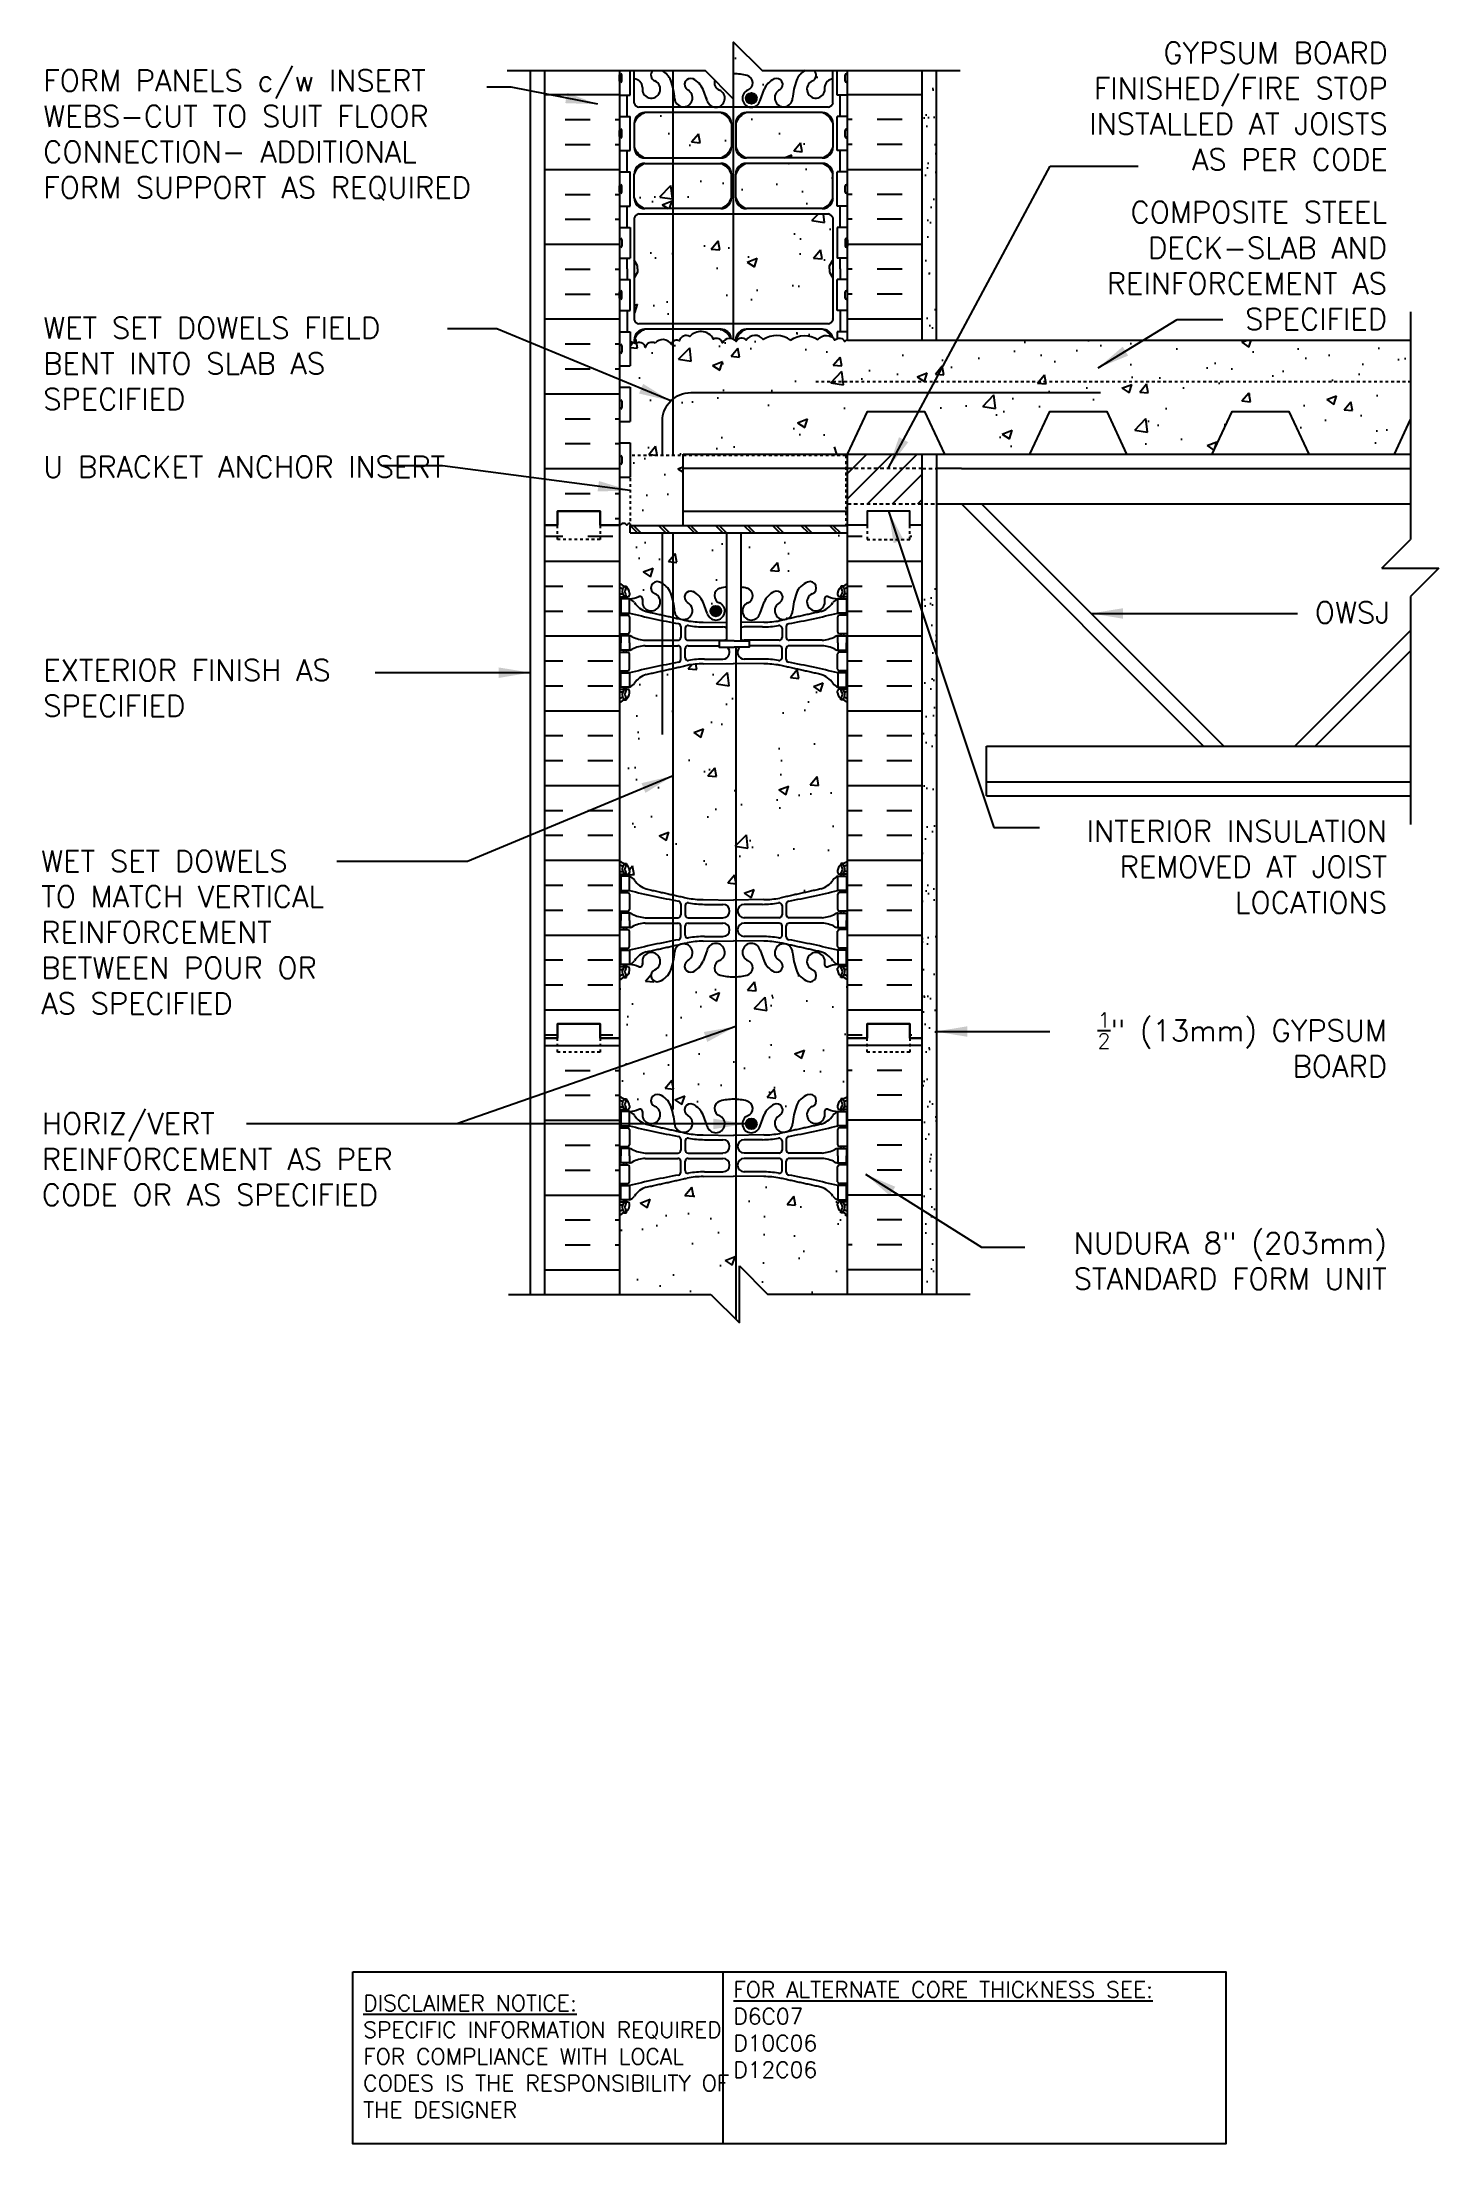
# Model space of a CAD drawing. Header units: inches. Extents: x 243.3 to 292.3, y 132.2 to 205.9.
import ezdxf
from ezdxf.enums import TextEntityAlignment as Align

# ---------------------------------------------------------------- set-up
doc = ezdxf.new("R2010")
doc.units = ezdxf.units.IN
doc.header["$LTSCALE"] = 0.5
doc.header["$MEASUREMENT"] = 0
doc.linetypes.add('DASHED2', pattern=[0.375, 0.25, -0.125])
doc.linetypes.add('HIDDEN2', pattern=[0.1875, 0.125, -0.0625])
for name, color, linetype in [('HATCH', 12, 'Continuous'), ('line25', 2, 'Continuous'), ('LINE3', 3, 'Continuous'), ('LINE50', 5, 'Continuous'), ('LINE9', 9, 'Continuous'), ('TEXT', 4, 'Continuous'), ('Web_Edge', 9, 'Continuous')]:
    doc.layers.add(name, color=color, linetype=linetype)
doc.styles.add('DIM', font='romans.shx', dxfattribs={"width": 0.7})
doc.styles.add('ROMANS', font='romans.shx', dxfattribs={"height": 0.75})
doc.styles.get("Standard").update_dxf_attribs({"font": 'romans.shx', "height": 0.75})
doc.dimstyles.new('ext_12', dxfattribs={"dimscale": 12, "dimtxt": 0.09375, "dimasz": 0.09375, "dimexe": 0.09375, "dimexo": 0.0625, "dimgap": 0.0625, "dimtad": 1, "dimdec": 1, "dimzin": 3, "dimdsep": 46, "dimlunit": 4, "dimtxsty": 'DIM', "dimcen": 0.09, "dimdle": 0.09375, "dimclrt": 4, "dimadec": 0, "dimazin": 0, "dimtfac": 1, "dimtdec": 1, "dimtmove": 2, "dimatfit": 3, "dimfxl": 1, "dimfrac": 2, "dimtolj": 1, "dimtzin": 0, "dimarcsym": 0})
pattern_1 = [(37.5, (198.499, 60.95305), (-0.0314967, 0.963412), [0, -0.76, 0, -0.85, 0, -0.8125]), (7.5, (198.499, 60.953), (0.884888, 1.411073), [0, -0.41, 0, -0.685, 0, -0.2625]), (327.5, (197.884, 60.95305), (1.557071, 0.0028295), [0, -0.25, 0, -0.9, 0, -1.175]), (317.5, (197.884, 60.953), (1.503063, 0.438838), [0, -0.125, 0, -0.59, 0, -0.675])]
pattern_2 = [(50, (0, 0), (3.5863, -0.31376), [0.375, -4.125]), (355, (0, 0), (-0.693757, 3.76096), [0.3, -3.3]), (100.4514, (0.299, -0.026), (2.892544, 3.4472), [0.3187, -3.50571]), (46.1842, (0, 1), (5.336207, -0.827596), [0.5625, -6.1875]), (96.6356, (0.4447, 0.931), (4.67331, 4.87059), [0.47805, -5.25857]), (351.1842, (0, 1), (4.67331, 4.87059), [0.45, -4.95]), (21, (0.5, 0.75), (2.984535, -2.013094), [0.375, -4.125]), (326, (0.5, 0.75), (1.216577, 3.62575), [0.3, -3.3]), (71.4514, (0.7487, 0.5822), (4.201112, 1.612656), [0.3187, -3.50571]), (37.5, (0, 0), (0.0607993, 1.6644693), [0, -3.26, 0, -3.35, 0, -3.3125]), (7.5, (0, 0), (1.315348, 1.972059), [0, -1.91, 0, -3.185, 0, -1.2625]), (327.5, (-1.115, 0), (2.669112, -0.1127744), [0, -1.25, 0, -3.9, 0, -5.175]), (317.5, (-1.615, 0), (2.915931, 0.500525), [0, -1.625, 0, -2.59, 0, -3.675])]

msp = doc.modelspace()

# ---------------------------------------------------------------- texts
at = {"layer": 'TEXT', "style": 'ROMANS'}
msp.add_text('OWSJ ', height=0.75, dxfattribs=at).set_placement((289.559, 185.542), align=Align.CENTER)
at = {"layer": 'TEXT', "char_height": 0.75, "style": 'ROMANS'}
for s, insert, width, attachment_point in [('\\A1;GYPSUM BOARD FINISHED/FIRE STOP INSTALLED AT JOISTS AS PER CODE', (290.544, 203.697), 12.22718, 6), ('FORM PANELS c/w INSERT WEBS-CUT TO SUIT FLOOR CONNECTION- ADDITIONAL FORM SUPPORT AS REQUIRED', (243.343, 204.969), 16.66856, 1), ('\\A1;COMPOSITE STEEL DECK-SLAB AND REINFORCEMENT AS SPECIFIED', (290.517, 198.098), 12.22718, 6), ('WET SET DOWELS FIELD BENT INTO SLAB AS SPECIFIED', (243.343, 196.289), 13.68504, 1), ('U BRACKET ANCHOR INSERT', (243.343, 191.406), 13.68504, 1), ('EXTERIOR FINISH AS SPECIFIED', (243.343, 184.267), 13.68504, 1), ('\\A1;INTERIOR INSULATION REMOVED AT JOIST LOCATIONS', (290.517, 176.994), 12.22718, 6), ('WET SET DOWELS \\PTO MATCH VERTICAL REINFORCEMENT\\PBETWEEN POUR OR AS SPECIFIED', (243.271, 174.695), 12.22718, 4), ('\\A1;{\\H0.7x;\\S1/2;}" (13mm) GYPSUM BOARD', (290.517, 170.744), 12.19083, 6), ('HORIZ/VERT\\PREINFORCEMENT AS PER CODE OR AS SPECIFIED', (243.296, 166.729), 14.832, 4), ('NUDURA 8" (203mm) STANDARD FORM UNIT', (290.511, 163.158), 14.12358, 6)]:
    msp.add_mtext(s, dxfattribs=dict(at, insert=insert, width=width, attachment_point=attachment_point))
at = {"layer": 'TEXT', "char_height": 0.5625, "attachment_point": 4}
for s, insert, width in [('{\\LDISCLAIMER NOTICE:}\\PSPECIFIC INFORMATION REQUIRED FOR COMPLIANCE WITH LOCAL CODES IS THE RESPONSIBILITY OF THE DESIGNER', (254.58, 135.23), 14.00235), ('{\\LFOR ALTERNATE CORE THICKNESS SEE:\\P}D6C07\\PD10C06\\PD12C06', (267.572, 136.17), 23.33295)]:
    msp.add_mtext(s, dxfattribs=dict(at, insert=insert, width=width))

# ---------------------------------------------------------------- hatches: boundary and pattern name
at = {"layer": 'HATCH'}
h = msp.add_hatch(dxfattribs=at)
h.set_pattern_fill('AR-CONC', color=256, scale=0.5)
h.set_pattern_definition(pattern_2)
h.paths.add_polyline_path([(268.998, 204.652, -0.940793), (269.201, 204.268, 1.753171), (269.652, 203.972, -0.068226), (269.788, 204.6, -0.174455), (270.088, 204.946), (268.58, 204.946), (267.58, 205.946), (267.58, 204.831, -0.068476), (268.055, 204.769, -0.734872), (268.078, 204.258, 1.612474), (268.509, 203.898), (268.652, 204.285, -0.173075)])
h.paths.add_polyline_path([(271.07, 204.65), (271.07, 204.946), (270.411, 204.946, -0.550694), (270.344, 204.58, 2.087231), (270.777, 204.355, -0.380392)])
h.paths.add_polyline_path([(266.58, 204.946), (265.073, 204.946, -0.174455), (265.373, 204.6, -0.068226), (265.509, 203.972, 1.753171), (265.96, 204.268, -0.940793), (266.163, 204.652, -0.173075), (266.509, 204.285), (266.652, 203.898, 1.612474), (267.083, 204.258, -0.416252), (266.923, 204.603)])
h.paths.add_polyline_path([(264.749, 204.946), (264.09, 204.946), (264.09, 204.65, -0.380397), (264.383, 204.355, 2.087231), (264.817, 204.58, -0.550694)])
h.paths.add_polyline_path([(267.504, 203.095, 0.225652), (267.129, 203.47), (264.465, 203.47, 0.225652), (264.09, 203.095), (264.09, 202.254, 0.225652), (264.465, 201.879), (267.129, 201.879, 0.225652), (267.504, 202.254)])
h.paths.add_polyline_path([(267.504, 201.313, 0.225652), (267.129, 201.688), (264.465, 201.688, 0.225652), (264.09, 201.313), (264.09, 200.473, 0.225652), (264.465, 200.098), (267.129, 200.098, 0.225652), (267.504, 200.473)])
h.paths.add_polyline_path([(271.07, 201.313, 0.225652), (270.695, 201.688), (268.032, 201.688, 0.225652), (267.657, 201.313), (267.657, 200.473, 0.225652), (268.032, 200.098), (270.695, 200.098, 0.225652), (271.07, 200.473)])
h.paths.add_polyline_path([(271.07, 203.095, 0.225652), (270.695, 203.47), (268.032, 203.47, 0.225652), (267.657, 203.095), (267.657, 202.254, 0.225652), (268.032, 201.879), (270.695, 201.879, 0.225652), (271.07, 202.254)])
h.paths.add_polyline_path([(271.07, 199.762, 0.268138), (270.909, 199.91), (264.252, 199.91, 0.268156), (264.09, 199.762), (264.09, 198.293), (264.21, 198.093), (264.21, 197.981), (264.21, 197.868), (264.09, 197.668), (264.09, 196.2, 0.268156), (264.252, 196.051), (270.909, 196.051, 0.268138), (271.07, 196.2), (271.07, 197.668), (270.95, 197.868), (270.95, 197.981), (270.95, 198.093), (271.07, 198.293)])
h.paths.add_polyline_path([(266.042, 195.608, -0.230831), (266.459, 195.781, -0.258655), (266.881, 195.513, -0.520567), (267.186, 195.391, -0.302205), (267.484, 195.539, 0.202607), (267.129, 195.864), (264.465, 195.864, 0.225652), (264.09, 195.489), (264.09, 195.382, -0.011526), (264.125, 195.367, -0.520567), (264.484, 195.224, -0.520567), (264.826, 195.371, -0.520567), (265.399, 195.331, -0.520567), (265.68, 195.452, -0.520567)])
h.paths.add_polyline_path([(270.695, 195.864), (268.032, 195.864, 0.225652), (267.657, 195.489), (267.657, 195.455, -0.023609), (267.676, 195.435, -0.520567), (268.021, 195.484, -0.520567), (268.62, 195.505, -0.310845), (269.58, 195.483, -0.310845), (270.541, 195.505, -0.380139), (271.018, 195.601, 0.173587)])
h.paths.add_polyline_path([(291.343, 195.481), (271.58, 195.481), (271.58, 195.51, 0.10231), (271.485, 195.435, 0.520567), (271.14, 195.484, 0.520567), (270.541, 195.505, 0.310845), (269.58, 195.483, 0.310845), (268.62, 195.505, 0.520567), (268.021, 195.484, 0.520567), (267.676, 195.435, 0.520567), (267.186, 195.391, 0.520567), (266.881, 195.513, 0.258655), (266.459, 195.781, 0.230831), (266.042, 195.608, 0.520567), (265.68, 195.452, 0.520567), (265.399, 195.331, 0.520567), (264.826, 195.371, 0.520567), (264.484, 195.224, 0.520567), (264.125, 195.367, 0.058158), (263.945, 195.426), (263.945, 194.576), (263.58, 194.576), (263.58, 193.826), (263.945, 193.826), (263.945, 192.626), (263.58, 192.626), (263.58, 191.876), (263.945, 191.876), (263.945, 191.431), (265.806, 191.431), (265.806, 191.481), (271.58, 191.481), (272.28, 192.981), (274.28, 192.981), (274.979, 191.481), (277.979, 191.481), (278.679, 192.981), (280.679, 192.981), (281.378, 191.481), (284.378, 191.481), (285.078, 192.981), (287.078, 192.981), (287.777, 191.481), (290.777, 191.481), (291.343, 192.694)])
h.paths.add_polyline_path([(265.806, 191.431), (263.945, 191.431), (263.945, 190.676), (263.945, 188.978), (265.806, 188.978)])
h.paths.add_polyline_path([(271.58, 188.719), (267.849, 188.719), (267.849, 186.812, -0.029977), (268.055, 186.769, -0.734872), (268.078, 186.258, 1.612474), (268.509, 185.898), (268.652, 186.285, -0.173075), (268.998, 186.652, -0.940793), (269.201, 186.268, 1.753171), (269.652, 185.972, -0.068226), (269.788, 186.6, -0.21345), (270.18, 186.989, -1), (270.344, 186.58, 2.087231), (270.777, 186.355, -0.638777), (270.902, 186.479, 0.087457), (271.239, 186.4), (271.344, 186.4), (271.344, 186.47), (271.297, 186.47, -0.414214), (271.234, 186.533), (271.234, 186.6, -0.249069), (271.344, 186.807), (271.344, 186.849), (271.434, 186.849, 0.088416), (271.58, 186.946)])
h.paths.add_polyline_path([(267.349, 188.719), (263.945, 188.719), (263.945, 188.978), (263.945, 190.676), (263.58, 190.676), (263.58, 186.946, 0.088416), (263.726, 186.849), (263.816, 186.849), (263.816, 186.807, -0.249069), (263.926, 186.6), (263.926, 186.533, -0.414214), (263.864, 186.47), (263.816, 186.47), (263.816, 186.4), (263.921, 186.4, 0.085348), (264.251, 186.476, -0.669601), (264.383, 186.355, 2.087231), (264.817, 186.58, -1), (264.981, 186.989, -0.21345), (265.373, 186.6, -0.069923), (265.51, 185.956, 1.702394), (265.96, 186.268, -0.940793), (266.163, 186.652, -0.173075), (266.509, 186.285), (266.652, 185.898, 1.612474), (267.083, 186.258, -0.734872), (267.106, 186.769, -0.035303), (267.349, 186.817)])
h.paths.add_polyline_path([(271.58, 173.015, 0.088416), (271.434, 173.112), (271.344, 173.112), (271.344, 173.154, -0.249069), (271.234, 173.361), (271.234, 173.429, -0.414214), (271.297, 173.491), (271.344, 173.491), (271.344, 173.561), (271.239, 173.561, 0.085348), (270.91, 173.486, -0.669601), (270.777, 173.606, 2.087231), (270.344, 173.381, -1), (270.18, 172.973, -0.21345), (269.788, 173.362, -0.069923), (269.651, 174.006, 1.702394), (269.201, 173.693, -0.940793), (268.998, 173.31, -0.173075), (268.652, 173.677), (268.509, 174.063, 1.612474), (268.078, 173.704, -0.734872), (268.055, 173.193, -0.068475), (267.58, 173.131, -0.068475), (267.106, 173.193, -0.734872), (267.083, 173.704, 1.612474), (266.652, 174.063), (266.509, 173.677, -0.173075), (266.163, 173.31, -0.940793), (265.96, 173.693, 1.702394), (265.51, 174.006, -0.069923), (265.373, 173.362, -0.21345), (264.981, 172.973, -1), (264.817, 173.381, 2.087231), (264.383, 173.606, -0.669601), (264.251, 173.486, 0.085348), (263.921, 173.561), (263.816, 173.561), (263.816, 173.491), (263.864, 173.491, -0.414214), (263.926, 173.429), (263.926, 173.361, -0.249069), (263.816, 173.154), (263.816, 173.112), (263.726, 173.112, 0.088416), (263.58, 173.015), (263.58, 170.981), (263.58, 168.946, 0.088416), (263.726, 168.849), (263.816, 168.849), (263.816, 168.807, -0.249069), (263.926, 168.6), (263.926, 168.533, -0.414214), (263.864, 168.47), (263.816, 168.47), (263.816, 168.4), (263.921, 168.4, 0.085348), (264.251, 168.476, -0.669601), (264.383, 168.355, 2.087231), (264.817, 168.58, -1), (264.981, 168.989, -0.21345), (265.373, 168.6, -0.069923), (265.51, 167.956, 1.702394), (265.96, 168.268, -0.940793), (266.163, 168.652, -0.173075), (266.509, 168.285), (266.652, 167.898, 1.612474), (267.083, 168.258, -0.734872), (267.106, 168.769, -0.068475), (267.58, 168.831, -0.068475), (268.055, 168.769, -0.734872), (268.078, 168.258, 1.612474), (268.509, 167.898), (268.652, 168.285, -0.173075), (268.998, 168.652, -0.940793), (269.201, 168.268, 1.702394), (269.651, 167.956, -0.069923), (269.788, 168.6, -0.21345), (270.18, 168.989, -1), (270.344, 168.58, 2.087231), (270.777, 168.355, -0.669601), (270.91, 168.476, 0.085348), (271.239, 168.4), (271.344, 168.4), (271.344, 168.47), (271.297, 168.47, -0.414214), (271.234, 168.533), (271.234, 168.6, -0.249069), (271.344, 168.807), (271.344, 168.849), (271.434, 168.849, 0.088416), (271.58, 168.946), (271.58, 170.981)])
edge = h.paths.add_edge_path()
edge.add_arc((271.234, 164.393), 0.5, 46.21089, 66.42182)
edge.add_line((271.434, 164.851), (271.344, 164.851))
edge.add_line((271.344, 164.851), (271.344, 164.893))
edge.add_arc((271.484, 165.1), 0.25, 180, 235.9442, ccw=False)
edge.add_line((271.234, 165.1), (271.234, 165.168))
edge.add_arc((271.297, 165.168), 0.0625, 90, 180, ccw=False)
edge.add_line((271.297, 165.23), (271.344, 165.23))
edge.add_line((271.344, 165.23), (271.344, 165.3))
edge.add_line((271.344, 165.3), (271.239, 165.3))
edge.add_arc((271.362, 165.643), 0.364, 214.97751, 250.33874, ccw=False)
edge.add_arc((270.439, 165.032), 0.743, 32.79192, 73.81071)
edge.add_spline(control_points=[(270.646, 165.746), (269.209, 166.066)], knot_values=[0, 0, 1, 1], degree=1, periodic=0)
edge.add_arc((268.652, 163.134), 2.984, 79.25462, 90.09947)
edge.add_line((268.647, 166.118), (267.58, 166.134))
edge.add_line((267.58, 166.134), (266.514, 166.118))
edge.add_arc((266.509, 163.134), 2.984, 89.90053, 100.74538)
edge.add_spline(control_points=[(265.952, 166.066), (264.515, 165.746)], knot_values=[0, 0, 1, 1], degree=1, periodic=0)
edge.add_arc((264.722, 165.032), 0.743, 106.18929, 147.20808)
edge.add_arc((263.799, 165.643), 0.364, 289.66126, 325.02249, ccw=False)
edge.add_line((263.921, 165.3), (263.816, 165.3))
edge.add_line((263.816, 165.3), (263.816, 165.23))
edge.add_line((263.816, 165.23), (263.864, 165.23))
edge.add_arc((263.864, 165.168), 0.0625, 0, 90, ccw=False)
edge.add_line((263.926, 165.168), (263.926, 165.1))
edge.add_arc((263.676, 165.1), 0.25, 304.0558, 360, ccw=False)
edge.add_line((263.816, 164.893), (263.816, 164.851))
edge.add_line((263.816, 164.851), (263.726, 164.851))
edge.add_arc((263.926, 164.393), 0.5, 113.57818, 133.78911)
edge.add_line((263.58, 164.754), (263.58, 161.981))
edge.add_line((263.58, 161.981), (266.784, 161.981))
edge.add_line((266.784, 161.981), (267.784, 160.981))
edge.add_line((267.784, 160.981), (267.784, 162.981))
edge.add_line((267.784, 162.981), (268.784, 161.981))
edge.add_line((268.784, 161.981), (271.58, 161.981))
edge.add_line((271.58, 161.981), (271.58, 164.754))
h = msp.add_hatch(dxfattribs=at)
h.set_pattern_fill('INSUL', color=256, scale=7, style=0)
h.set_pattern_definition([(0, (-2662.5812, -208.0266), (0, 2.625), []), (0, (-2662.5812, -207.1516), (0, 2.625), [0.875, -0.875]), (0, (-2662.5812, -206.2766), (0, 2.625), [0.875, -0.875])])
h.paths.add_polyline_path([(260.955, 188.983), (261.393, 188.983), (261.393, 189.483), (262.893, 189.483), (262.893, 188.983), (263.58, 188.983), (263.58, 204.821), (263.455, 204.946), (260.955, 204.946)])
h = msp.add_hatch(dxfattribs=at)
h.set_pattern_fill('INSUL', color=256, scale=7, style=0)
h.set_pattern_definition([(180, (3197.742, -208.0266), (0, 2.625), []), (180, (3197.742, -207.1516), (0, 2.625), [0.875, -0.875]), (180, (3197.742, -206.2766), (0, 2.625), [0.875, -0.875])])
h.paths.add_polyline_path([(271.58, 195.481), (274.205, 195.481), (274.205, 204.946), (271.58, 204.946)])
h = msp.add_hatch(dxfattribs=at)
h.set_pattern_fill('AR-SAND', color=256, scale=0.5, style=0)
h.set_pattern_definition(pattern_1)
h.paths.add_polyline_path([(274.705, 204.946), (274.205, 204.946), (274.205, 195.481), (274.33, 195.481), (274.705, 195.481)])
h = msp.add_hatch(dxfattribs=at)
h.set_pattern_fill('ANSI31', color=256, scale=5, style=0)
h.set_pattern_definition([(45, (194.4731, -3.86355), (-0.4419417, 0.4419417), [])])
h.paths.add_polyline_path([(274.205, 189.731), (274.205, 191.478), (271.58, 191.478), (271.58, 189.731)])
h = msp.add_hatch(dxfattribs=at)
h.set_pattern_fill('INSUL', color=256, scale=7, style=0)
h.set_pattern_definition([(0, (272.962, 182.4712), (0, 2.625), []), (0, (272.962, 183.3462), (0, 2.625), [0.875, -0.875]), (0, (272.962, 184.2212), (0, 2.625), [0.875, -0.875])])
h.paths.add_polyline_path([(274.205, 188.981), (273.768, 188.981), (273.768, 188.481), (272.268, 188.481), (272.268, 188.981), (271.58, 188.981), (271.58, 170.981), (272.268, 170.981), (272.268, 171.481), (273.768, 171.481), (273.768, 170.981), (274.205, 170.981)])
h.paths.add_polyline_path([(260.955, 170.981), (261.393, 170.981), (261.393, 171.481), (262.893, 171.481), (262.893, 170.981), (263.58, 170.981), (263.58, 188.981), (262.893, 188.981), (262.893, 189.481), (261.393, 189.481), (261.393, 188.981), (260.955, 188.981)])
h = msp.add_hatch(dxfattribs=at)
h.set_pattern_fill('AR-SAND', color=256, scale=0.5, style=0)
h.set_pattern_definition(pattern_1)
h.paths.add_polyline_path([(274.705, 186.981), (274.205, 186.981), (274.205, 170.981), (274.205, 161.981), (274.705, 161.981)])
h = msp.add_hatch(dxfattribs=at)
h.set_pattern_fill('AR-CONC', color=256, scale=0.5)
h.set_pattern_definition(pattern_2)
edge = h.paths.add_edge_path()
edge.add_arc((271.234, 182.393), 0.5, 46.21089, 66.42182)
edge.add_line((271.434, 182.851), (271.344, 182.851))
edge.add_line((271.344, 182.851), (271.344, 182.893))
edge.add_arc((271.484, 183.1), 0.25, 180, 235.9442, ccw=False)
edge.add_line((271.234, 183.1), (271.234, 183.168))
edge.add_arc((271.297, 183.168), 0.0625, 90, 180, ccw=False)
edge.add_line((271.297, 183.23), (271.344, 183.23))
edge.add_line((271.344, 183.23), (271.344, 183.3))
edge.add_line((271.344, 183.3), (271.239, 183.3))
edge.add_arc((271.362, 183.643), 0.364, 214.97751, 250.33874, ccw=False)
edge.add_arc((270.439, 183.032), 0.743, 32.79192, 73.81071)
edge.add_spline(control_points=[(270.646, 183.746), (269.209, 184.066)], knot_values=[0, 0, 1, 1], degree=1, periodic=0)
edge.add_arc((268.652, 181.134), 2.984, 79.25462, 90.09947)
edge.add_line((268.647, 184.118), (267.58, 184.134))
edge.add_line((267.58, 184.134), (266.514, 184.118))
edge.add_arc((266.509, 181.134), 2.984, 89.90053, 100.74538)
edge.add_spline(control_points=[(265.952, 184.066), (264.515, 183.746)], knot_values=[0, 0, 1, 1], degree=1, periodic=0)
edge.add_arc((264.722, 183.032), 0.743, 106.18929, 147.20808)
edge.add_arc((263.799, 183.643), 0.364, 289.66126, 325.02249, ccw=False)
edge.add_line((263.921, 183.3), (263.816, 183.3))
edge.add_line((263.816, 183.3), (263.816, 183.23))
edge.add_line((263.816, 183.23), (263.864, 183.23))
edge.add_arc((263.864, 183.168), 0.0625, 0, 90, ccw=False)
edge.add_line((263.926, 183.168), (263.926, 183.1))
edge.add_arc((263.676, 183.1), 0.25, 304.0558, 360, ccw=False)
edge.add_line((263.816, 182.893), (263.816, 182.851))
edge.add_line((263.816, 182.851), (263.726, 182.851))
edge.add_arc((263.926, 182.393), 0.5, 113.57818, 133.78911)
edge.add_line((263.58, 182.754), (263.58, 177.207))
edge.add_arc((263.926, 177.568), 0.5, 226.21089, 246.42182)
edge.add_line((263.726, 177.11), (263.816, 177.11))
edge.add_line((263.816, 177.11), (263.816, 177.068))
edge.add_arc((263.676, 176.861), 0.25, 0, 55.9442, ccw=False)
edge.add_line((263.926, 176.861), (263.926, 176.794))
edge.add_arc((263.864, 176.794), 0.0625, -90, 0, ccw=False)
edge.add_line((263.864, 176.731), (263.816, 176.731))
edge.add_line((263.816, 176.731), (263.816, 176.661))
edge.add_line((263.816, 176.661), (263.921, 176.661))
edge.add_arc((263.799, 176.319), 0.364, 34.97751, 70.33874, ccw=False)
edge.add_arc((264.722, 176.93), 0.743, 212.79192, 253.81071)
edge.add_spline(control_points=[(264.515, 176.216), (265.952, 175.895)], knot_values=[0, 0, 1, 1], degree=1, periodic=0)
edge.add_arc((266.509, 178.827), 2.984, 259.25462, 270.09947)
edge.add_line((266.514, 175.843), (267.58, 175.827))
edge.add_line((267.58, 175.827), (268.647, 175.843))
edge.add_arc((268.652, 178.827), 2.984, 269.90053, 280.74538)
edge.add_spline(control_points=[(269.209, 175.895), (270.646, 176.216)], knot_values=[0, 0, 1, 1], degree=1, periodic=0)
edge.add_arc((270.439, 176.93), 0.743, 286.18929, 327.20808)
edge.add_arc((271.362, 176.319), 0.364, 109.66126, 145.02249, ccw=False)
edge.add_line((271.239, 176.661), (271.344, 176.661))
edge.add_line((271.344, 176.661), (271.344, 176.731))
edge.add_line((271.344, 176.731), (271.297, 176.731))
edge.add_arc((271.297, 176.794), 0.0625, 180, 270, ccw=False)
edge.add_line((271.234, 176.794), (271.234, 176.861))
edge.add_arc((271.484, 176.861), 0.25, 124.0558, 180, ccw=False)
edge.add_line((271.344, 177.068), (271.344, 177.11))
edge.add_line((271.344, 177.11), (271.434, 177.11))
edge.add_arc((271.234, 177.568), 0.5, 293.57818, 313.78911)
edge.add_line((271.58, 177.207), (271.58, 182.754))
at = {"layer": 'LINE3'}
for points in [[(268.017, 203.971, 1), (268.392, 203.971, 1)], [(266.769, 185.971, 1), (267.144, 185.971, 1)], [(268.392, 167.971, 1), (268.017, 167.971, 1)]]:
    msp.add_hatch(color=256, dxfattribs=at).paths.add_polyline_path(points)

# ---------------------------------------------------------------- linework, layer by layer
for points in [[(264.515, 185.955), (265.952, 185.634)], [(264.515, 183.746), (265.952, 184.066)], [(264.515, 176.216), (265.952, 175.895)], [(264.515, 174.007), (265.952, 174.327)], [(264.515, 167.955), (265.952, 167.634)], [(270.646, 167.955), (269.209, 167.634)]]:
    msp.add_open_spline(points, degree=1)
at = {"layer": 'HATCH'}
for p, q in [((275.336, 195.393), (275.336, 195.393)), ((263.945, 188.978), (264.205, 188.719)), ((264.07, 188.978), (264.33, 188.719)), ((264.945, 188.978), (265.205, 188.719)), ((265.07, 188.978), (265.33, 188.719)), ((265.945, 188.978), (266.205, 188.719)), ((266.07, 188.978), (266.33, 188.719)), ((266.945, 188.978), (267.205, 188.719)), ((267.07, 188.978), (267.33, 188.719)), ((267.945, 188.978), (268.205, 188.719)), ((268.07, 188.978), (268.33, 188.719)), ((268.945, 188.978), (269.205, 188.719)), ((269.07, 188.978), (269.33, 188.719)), ((269.945, 188.978), (270.205, 188.719)), ((270.07, 188.978), (270.33, 188.719)), ((270.945, 188.978), (271.205, 188.719)), ((271.07, 188.978), (271.33, 188.719)), ((260.955, 170.721), (263.58, 170.721)), ((268.853, 170.754), (268.853, 170.754)), ((274.205, 170.721), (271.58, 170.721)), ((261.669, 169.846), (262.544, 169.846)), ((263.419, 169.846), (263.58, 169.846)), ((271.742, 169.846), (271.58, 169.846)), ((273.492, 169.846), (272.617, 169.846)), ((261.669, 168.971), (262.544, 168.971)), ((263.419, 168.971), (263.58, 168.971)), ((273.492, 168.971), (272.617, 168.971)), ((260.955, 168.096), (263.58, 168.096)), ((274.205, 168.096), (271.58, 168.096)), ((261.669, 167.221), (262.544, 167.221)), ((263.419, 167.221), (263.58, 167.221)), ((273.492, 167.221), (272.617, 167.221)), ((261.669, 166.346), (262.544, 166.346)), ((263.419, 166.346), (263.58, 166.346)), ((273.492, 166.346), (272.617, 166.346)), ((260.955, 165.471), (263.58, 165.471)), ((274.205, 165.471), (271.58, 165.471)), ((261.669, 164.596), (262.544, 164.596)), ((263.419, 164.596), (263.58, 164.596)), ((273.492, 164.596), (272.617, 164.596)), ((261.669, 163.721), (262.544, 163.721)), ((263.419, 163.721), (263.58, 163.721)), ((271.742, 163.721), (271.58, 163.721)), ((273.492, 163.721), (272.617, 163.721)), ((260.955, 162.846), (263.58, 162.846)), ((274.205, 162.846), (271.58, 162.846))]:
    msp.add_line(p, q, dxfattribs=at)
at = {"layer": 'HATCH', "linetype": 'HIDDEN2'}
for p, q in [((263.945, 191.431), (263.945, 188.978)), ((271.518, 191.431), (263.945, 191.431)), ((271.518, 191.433), (271.518, 188.981))]:
    msp.add_line(p, q, dxfattribs=at)
at = {"layer": 'HATCH', "linetype": 'HIDDEN2', "ltscale": 2}
for p, q in [((274.205, 190.981), (271.58, 190.981)), ((274.205, 190.981), (274.705, 190.981)), ((271.58, 189.731), (274.705, 189.731))]:
    msp.add_line(p, q, dxfattribs=at)
at = {"layer": 'HATCH'}
for points in [[(266.459, 195.781, 0.230831), (266.042, 195.608, 0.520567), (265.68, 195.452, 0.520567), (265.399, 195.331, 0.520567), (264.826, 195.371, 0.166585)], [(269.58, 195.483, 0.310845), (268.62, 195.505, 0.520567), (268.021, 195.484, 0.520567), (267.676, 195.435, 0.520567), (267.186, 195.391, 0.520567), (266.881, 195.513, 0.258655), (266.459, 195.781, 0.132818)], [(269.58, 195.483, -0.310845), (270.541, 195.505, -0.520567), (271.14, 195.484, -0.520567), (271.485, 195.435, -0.10231), (271.58, 195.51, -0.10231)], [(264.826, 195.371, 0.520567), (264.484, 195.224, 0.520567), (264.125, 195.367, 0.058158), (263.945, 195.426, 0.058158)], [(263.945, 189.057, 0.182463), (263.837, 188.983, 0.520567), (263.602, 188.983)]]:
    msp.add_lwpolyline(points, format="xyb", dxfattribs=at)
at = {"layer": 'line25'}
for p, q in [((263.58, 204.946), (263.58, 170.981)), ((263.945, 204.086), (263.945, 204.946)), ((271.215, 204.086), (271.215, 204.946)), ((271.58, 195.481), (271.58, 204.946)), ((263.58, 204.086), (263.945, 204.086)), ((271.58, 204.086), (271.215, 204.086)), ((263.58, 203.336), (263.945, 203.336)), ((263.945, 202.136), (263.945, 203.336)), ((271.58, 203.336), (271.215, 203.336)), ((271.215, 202.136), (271.215, 203.336)), ((263.58, 202.136), (263.945, 202.136)), ((271.58, 202.136), (271.215, 202.136)), ((263.58, 201.386), (263.945, 201.386)), ((263.945, 200.186), (263.945, 201.386)), ((271.58, 201.386), (271.215, 201.386)), ((271.215, 200.186), (271.215, 201.386)), ((263.58, 200.186), (263.945, 200.186)), ((271.58, 200.186), (271.215, 200.186)), ((263.58, 199.436), (263.945, 199.436)), ((263.945, 199.436), (263.945, 198.356)), ((271.58, 199.436), (271.215, 199.436)), ((271.215, 199.436), (271.215, 198.356)), ((263.58, 198.356), (263.945, 198.356)), ((271.58, 198.356), (271.215, 198.356)), ((263.58, 197.606), (263.945, 197.606)), ((263.945, 196.526), (263.945, 197.606)), ((271.58, 197.606), (271.215, 197.606)), ((271.215, 196.526), (271.215, 197.606)), ((263.58, 196.526), (263.945, 196.526)), ((271.58, 196.526), (271.215, 196.526)), ((263.58, 195.776), (263.945, 195.776)), ((263.945, 195.776), (263.945, 194.576)), ((271.58, 195.776), (271.215, 195.776)), ((271.215, 195.776), (271.215, 195.536)), ((271.58, 195.481), (291.343, 195.481)), ((263.58, 194.576), (263.945, 194.576)), ((263.58, 193.826), (263.945, 193.826)), ((263.945, 193.826), (263.945, 192.626)), ((263.58, 192.626), (263.945, 192.626)), ((263.58, 191.876), (263.945, 191.876)), ((263.945, 191.876), (263.945, 190.676)), ((265.806, 191.481), (291.343, 191.481)), ((265.806, 188.978), (265.806, 191.478)), ((271.58, 170.981), (271.58, 191.481)), ((263.58, 190.676), (263.945, 190.676)), ((271.58, 190.981), (265.806, 190.981)), ((275.58, 190.981), (274.705, 190.981)), ((275.58, 190.981), (291.343, 190.981)), ((274.705, 189.731), (291.343, 189.731)), ((275.58, 189.731), (284.08, 181.231)), ((276.288, 189.731), (284.788, 181.231)), ((263.945, 188.978), (271.58, 188.978)), ((263.945, 188.719), (263.945, 188.978)), ((265.806, 189.478), (271.58, 189.478)), ((263.945, 188.719), (271.58, 188.719)), ((267.349, 184.926), (267.349, 188.719)), ((267.849, 184.926), (267.849, 188.719)), ((291.343, 185.286), (287.288, 181.231)), ((291.343, 184.579), (287.995, 181.231)), ((276.455, 179.481), (276.455, 181.231)), ((276.455, 181.231), (291.343, 181.231)), ((276.455, 179.981), (291.343, 179.981)), ((276.455, 179.481), (291.343, 179.481)), ((263.58, 170.981), (263.58, 161.981)), ((271.58, 161.981), (271.58, 170.981))]:
    msp.add_line(p, q, dxfattribs=at)
at = {"layer": 'line25', "color": 192}
for p, q in [((271.205, 191.481), (271.126, 191.731)), ((271.205, 191.481), (271.58, 191.481)), ((274.979, 191.481), (277.979, 191.481)), ((281.378, 191.481), (284.378, 191.481)), ((287.777, 191.481), (290.777, 191.481))]:
    msp.add_line(p, q, dxfattribs=at)
for points in [[(271.58, 191.481), (272.28, 192.981), (274.28, 192.981), (274.979, 191.481)], [(277.979, 191.481), (278.679, 192.981), (280.679, 192.981), (281.378, 191.481)], [(284.378, 191.481), (285.078, 192.981), (287.078, 192.981), (287.777, 191.481)], [(290.777, 191.481), (291.343, 192.694)]]:
    msp.add_lwpolyline(points, dxfattribs=at)
at = {"layer": 'line25'}
for points in [[(267.599, 184.926), (267.07, 184.926), (267.07, 184.7), (267.599, 184.7)], [(267.599, 184.926), (268.128, 184.926), (268.128, 184.7), (267.868, 184.7)], [(267.868, 184.7), (267.599, 184.7)]]:
    msp.add_lwpolyline(points, dxfattribs=at)
at = {"layer": 'LINE3'}
for p, q in [((265.455, 191.431), (265.455, 204.944)), ((267.58, 195.51), (267.58, 203.946)), ((265.455, 168.471), (265.455, 188.719)), ((267.659, 184.7), (267.659, 161.105))]:
    msp.add_line(p, q, dxfattribs=at)
at = {"layer": 'LINE3', "linetype": 'Continuous'}
msp.add_lwpolyline([(265.08, 191.431), (265.08, 192.64, -0.414214), (266.08, 193.64), (280.459, 193.64)], format="xyb", dxfattribs=at)
msp.add_lwpolyline([(265.08, 181.64), (265.08, 188.719)], dxfattribs=at)
at = {"layer": 'LINE3'}
for centre in [(268.204, 203.971), (266.957, 185.971), (268.204, 167.971)]:
    msp.add_circle(centre, 0.188, dxfattribs=at)
at = {"layer": 'LINE50'}
for p, q in [((260.955, 188.983), (260.955, 204.946)), ((274.205, 195.481), (274.205, 204.946)), ((260.955, 170.981), (260.955, 188.981)), ((274.205, 170.981), (274.205, 188.981)), ((260.955, 161.981), (260.955, 170.981)), ((274.205, 161.981), (274.205, 170.981))]:
    msp.add_line(p, q, dxfattribs=at)
at = {"layer": 'LINE50', "ltscale": 2}
msp.add_line((274.205, 188.981), (274.205, 191.481), dxfattribs=at)
at = {"layer": 'LINE50'}
for points in [[(263.58, 188.981), (262.893, 188.981), (262.893, 189.481), (261.393, 189.481), (261.393, 188.981), (260.955, 188.981)], [(260.955, 188.981), (261.393, 188.981), (261.393, 189.481), (262.893, 189.481), (262.893, 188.981), (263.58, 188.981)], [(274.205, 188.981), (273.768, 188.981), (273.768, 189.481), (272.268, 189.481), (272.268, 188.981), (271.58, 188.981)], [(263.58, 170.981), (262.893, 170.981), (262.893, 171.481), (261.393, 171.481), (261.393, 170.981), (260.955, 170.981)], [(260.955, 170.981), (261.393, 170.981), (261.393, 171.481), (262.893, 171.481), (262.893, 170.981), (263.58, 170.981)], [(271.58, 170.981), (272.268, 170.981), (272.268, 171.481), (273.768, 171.481), (273.768, 170.981), (274.205, 170.981)], [(274.205, 170.981), (273.768, 170.981), (273.768, 171.481), (272.268, 171.481), (272.268, 170.981), (271.58, 170.981)]]:
    msp.add_lwpolyline(points, dxfattribs=at)
at = {"layer": 'LINE9'}
for p, q in [((260.455, 161.981), (260.455, 204.946)), ((263.58, 204.576), (263.58, 204.796)), ((263.58, 204.741), (263.58, 204.741)), ((263.58, 204.631), (263.58, 204.631)), ((263.62, 204.836), (263.62, 204.836)), ((263.62, 204.536), (263.62, 204.536)), ((263.66, 204.576), (263.66, 204.796)), ((271.5, 204.576), (271.5, 204.796)), ((271.54, 204.836), (271.54, 204.836)), ((271.54, 204.536), (271.54, 204.536)), ((271.58, 204.576), (271.58, 204.796)), ((271.58, 204.741), (271.58, 204.741)), ((271.58, 204.631), (271.58, 204.631)), ((274.705, 195.481), (274.705, 204.946)), ((263.58, 202.626), (263.58, 202.846)), ((263.58, 202.791), (263.58, 202.791)), ((263.58, 202.681), (263.58, 202.681)), ((263.62, 202.886), (263.62, 202.886)), ((263.62, 202.586), (263.62, 202.586)), ((263.66, 202.626), (263.66, 202.846)), ((271.5, 202.626), (271.5, 202.846)), ((271.54, 202.886), (271.54, 202.886)), ((271.54, 202.586), (271.54, 202.586)), ((271.58, 202.626), (271.58, 202.846)), ((271.58, 202.791), (271.58, 202.791)), ((271.58, 202.681), (271.58, 202.681)), ((263.58, 200.676), (263.58, 200.896)), ((263.58, 200.841), (263.58, 200.841)), ((263.58, 200.731), (263.58, 200.731)), ((263.62, 200.936), (263.62, 200.936)), ((263.66, 200.676), (263.66, 200.896)), ((271.5, 200.676), (271.5, 200.896)), ((271.54, 200.936), (271.54, 200.936)), ((271.58, 200.676), (271.58, 200.896)), ((271.58, 200.841), (271.58, 200.841)), ((271.58, 200.731), (271.58, 200.731)), ((263.62, 200.636), (263.62, 200.636)), ((271.54, 200.636), (271.54, 200.636)), ((263.58, 199.006), (263.58, 198.786)), ((263.58, 198.951), (263.58, 198.951)), ((263.58, 198.841), (263.58, 198.841)), ((263.62, 199.046), (263.62, 199.046)), ((263.62, 198.746), (263.62, 198.746)), ((263.66, 199.006), (263.66, 198.786)), ((271.5, 199.006), (271.5, 198.786)), ((271.54, 199.046), (271.54, 199.046)), ((271.54, 198.746), (271.54, 198.746)), ((271.58, 199.006), (271.58, 198.786)), ((271.58, 198.951), (271.58, 198.951)), ((271.58, 198.841), (271.58, 198.841)), ((263.58, 196.956), (263.58, 197.176)), ((263.58, 197.121), (263.58, 197.121)), ((263.62, 197.216), (263.62, 197.216)), ((263.66, 196.956), (263.66, 197.176)), ((271.5, 196.956), (271.5, 197.176)), ((271.54, 197.216), (271.54, 197.216)), ((271.58, 196.956), (271.58, 197.176)), ((271.58, 197.121), (271.58, 197.121)), ((263.58, 197.011), (263.58, 197.011)), ((263.62, 196.916), (263.62, 196.916)), ((271.54, 196.916), (271.54, 196.916)), ((271.58, 197.011), (271.58, 197.011)), ((291.343, 196.481), (291.343, 188.481)), ((263.58, 195.286), (263.58, 195.066)), ((263.58, 195.231), (263.58, 195.231)), ((263.58, 195.121), (263.58, 195.121)), ((263.62, 195.326), (263.62, 195.326)), ((263.62, 195.026), (263.62, 195.026)), ((263.66, 195.286), (263.66, 195.066)), ((263.58, 193.336), (263.58, 193.116)), ((263.66, 193.336), (263.66, 193.116)), ((263.58, 193.281), (263.58, 193.281)), ((263.58, 193.171), (263.58, 193.171)), ((263.62, 193.076), (263.62, 193.076)), ((263.58, 191.386), (263.58, 191.166)), ((263.58, 191.331), (263.58, 191.331)), ((263.58, 191.221), (263.58, 191.221)), ((263.62, 191.426), (263.62, 191.426)), ((263.62, 191.126), (263.62, 191.126)), ((263.66, 191.386), (263.66, 191.166)), ((274.705, 191.481), (274.705, 161.981)), ((290.343, 187.481), (291.343, 188.481)), ((290.343, 187.481), (292.343, 187.481)), ((292.343, 187.481), (291.343, 186.481)), ((291.343, 186.481), (291.343, 178.481)), ((267.784, 160.981), (267.784, 162.981)), ((267.784, 162.981), (268.784, 161.981)), ((259.684, 161.981), (266.784, 161.981)), ((266.784, 161.981), (267.784, 160.981)), ((275.883, 161.981), (268.784, 161.981))]:
    msp.add_line(p, q, dxfattribs=at)
at = {"layer": 'LINE9', "linetype": 'HIDDEN2'}
msp.add_line((270.465, 194.028), (291.343, 194.028), dxfattribs=at)
at = {"layer": 'LINE9'}
msp.add_lwpolyline([(259.626, 204.946), (266.58, 204.946), (267.58, 203.946), (267.58, 205.946), (268.58, 204.946), (275.535, 204.946)], dxfattribs=at)
at = {"layer": 'LINE9', "linetype": 'DASHED2', "ltscale": 0.15}
for points in [[(262.893, 188.981), (262.893, 188.981), (262.893, 188.481), (261.393, 188.481), (261.393, 188.981), (261.393, 188.981)], [(272.268, 188.981), (272.268, 188.981), (272.268, 188.481), (273.768, 188.481), (273.768, 188.981), (273.768, 188.981)], [(262.893, 170.981), (262.893, 170.981), (262.893, 170.481), (261.393, 170.481), (261.393, 170.981), (261.393, 170.981)], [(273.768, 170.981), (273.768, 170.981), (273.768, 170.481), (272.268, 170.481), (272.268, 170.981), (272.268, 170.981)]]:
    msp.add_lwpolyline(points, dxfattribs=at)
at = {"layer": 'LINE9'}
for centre, start, end in [((263.62, 204.796), 90, 180), ((263.62, 204.576), 180, 270), ((263.62, 204.796), 360, 90), ((263.62, 204.576), 270, 0), ((271.54, 204.796), 90, 180), ((271.54, 204.576), 180, 270), ((271.54, 204.796), 0, 90), ((271.54, 204.576), 270, 0), ((263.62, 202.846), 90, 180), ((263.62, 202.626), 180, 270), ((263.62, 202.846), 360, 90), ((263.62, 202.626), 270, 0), ((271.54, 202.846), 90, 180), ((271.54, 202.626), 180, 270), ((271.54, 202.846), 0, 90), ((271.54, 202.626), 270, 0), ((263.62, 200.896), 90, 180), ((263.62, 200.896), 360, 90), ((271.54, 200.896), 90, 180), ((271.54, 200.896), 0, 90), ((263.62, 200.676), 180, 270), ((263.62, 200.676), 270, 0), ((271.54, 200.676), 180, 270), ((271.54, 200.676), 270, 0), ((263.62, 199.006), 90, 180), ((263.62, 198.786), 180, 270), ((263.62, 199.006), 0, 90), ((263.62, 198.786), 270, 0), ((271.54, 199.006), 90, 180), ((271.54, 198.786), 180, 270), ((271.54, 199.006), 360, 90), ((271.54, 198.786), 270, 0), ((263.62, 197.176), 90, 180), ((263.62, 197.176), 360, 90), ((271.54, 197.176), 90, 180), ((271.54, 197.176), 0, 90), ((263.62, 196.956), 180, 270), ((263.62, 196.956), 270, 0), ((271.54, 196.956), 180, 270), ((271.54, 196.956), 270, 0), ((263.62, 195.286), 90, 180), ((263.62, 195.066), 180, 270), ((263.62, 195.286), 0, 90), ((263.62, 195.066), 270, 0), ((263.62, 193.336), 90, 180), ((263.62, 193.336), 0, 90), ((263.62, 193.116), 180, 270), ((263.62, 193.116), 270, 0), ((263.62, 191.386), 90, 180), ((263.62, 191.166), 180, 270), ((263.62, 191.386), 0, 90), ((263.62, 191.166), 270, 0)]:
    msp.add_arc(centre, 0.04, start, end, dxfattribs=at)
at = {"layer": 'TEXT'}
msp.add_lwpolyline([(254.213, 138.196), (267.197, 138.196), (267.197, 132.158), (254.213, 132.158)], close=True, dxfattribs=at)
msp.add_lwpolyline([(267.197, 138.196), (284.857, 138.196), (284.857, 132.158), (267.197, 132.158)], dxfattribs=at)
at = {"layer": 'Web_Edge'}
for p, q in [((264.09, 203.805), (264.09, 204.946)), ((271.07, 203.805), (271.07, 204.946)), ((266.652, 203.898), (266.509, 204.285)), ((268.509, 203.898), (268.652, 204.285)), ((264.09, 203.095), (264.09, 202.254)), ((270.909, 203.657), (264.252, 203.657)), ((267.129, 203.47), (264.465, 203.47)), ((267.504, 203.095), (267.504, 202.254)), ((267.657, 203.096), (267.657, 202.255)), ((270.695, 203.47), (268.032, 203.47)), ((271.07, 203.095), (271.07, 202.254)), ((264.465, 201.879), (267.129, 201.879)), ((264.465, 201.688), (267.129, 201.688)), ((270.695, 201.879), (268.032, 201.879)), ((270.695, 201.688), (268.032, 201.688)), ((264.09, 200.473), (264.09, 201.313)), ((267.504, 200.473), (267.504, 201.313)), ((267.657, 200.472), (267.657, 201.313)), ((271.07, 200.473), (271.07, 201.313)), ((267.129, 200.098), (264.465, 200.098)), ((270.695, 200.098), (268.032, 200.098)), ((264.09, 199.762), (264.09, 196.2)), ((270.909, 199.91), (264.252, 199.91)), ((271.07, 199.762), (271.07, 196.2)), ((264.21, 198.093), (264.09, 198.293)), ((264.21, 198.093), (264.09, 198.293)), ((264.21, 197.868), (264.09, 197.668)), ((264.21, 197.868), (264.09, 197.668)), ((264.21, 197.981), (264.21, 198.093)), ((264.21, 197.981), (264.21, 198.093)), ((264.21, 197.981), (264.21, 197.868)), ((264.21, 197.981), (264.21, 197.868)), ((270.95, 198.093), (271.07, 198.293)), ((270.95, 198.093), (271.07, 198.293)), ((270.95, 197.981), (270.95, 198.093)), ((270.95, 197.981), (270.95, 198.093)), ((270.95, 197.981), (270.95, 197.868)), ((270.95, 197.981), (270.95, 197.868)), ((270.95, 197.868), (271.07, 197.668)), ((270.95, 197.868), (271.07, 197.668)), ((270.909, 196.051), (264.252, 196.051)), ((267.129, 195.864), (264.465, 195.864)), ((270.695, 195.864), (268.032, 195.864)), ((264.09, 195.489), (264.09, 195.382)), ((267.657, 195.49), (267.657, 195.455)), ((263.726, 186.849), (263.816, 186.849)), ((263.726, 186.849), (263.816, 186.849)), ((263.816, 186.849), (263.816, 186.807)), ((263.816, 186.849), (263.816, 186.807)), ((271.434, 186.849), (271.344, 186.849)), ((271.344, 186.849), (271.344, 186.807)), ((271.434, 186.849), (271.344, 186.849)), ((271.344, 186.849), (271.344, 186.807)), ((263.58, 186.57), (263.658, 186.57)), ((263.58, 186.57), (263.658, 186.57)), ((263.58, 186.47), (263.864, 186.47)), ((263.58, 186.47), (263.864, 186.47)), ((263.726, 186.47), (263.726, 186.4)), ((263.726, 186.47), (263.726, 186.4)), ((263.816, 186.47), (263.816, 186.4)), ((263.816, 186.47), (263.816, 186.4)), ((263.926, 186.6), (263.926, 186.533)), ((263.926, 186.6), (263.926, 186.533)), ((266.652, 185.898), (266.509, 186.285)), ((266.652, 185.898), (266.509, 186.285)), ((268.509, 185.898), (268.652, 186.285)), ((268.509, 185.898), (268.652, 186.285)), ((271.234, 186.6), (271.234, 186.533)), ((271.234, 186.6), (271.234, 186.533)), ((271.58, 186.47), (271.297, 186.47)), ((271.58, 186.47), (271.297, 186.47)), ((271.344, 186.47), (271.344, 186.4)), ((271.344, 186.47), (271.344, 186.4)), ((271.434, 186.47), (271.434, 186.4)), ((271.434, 186.47), (271.434, 186.4)), ((271.58, 186.57), (271.503, 186.57)), ((271.58, 186.57), (271.503, 186.57)), ((263.58, 185.83), (263.864, 185.83)), ((263.58, 185.83), (263.864, 185.83)), ((263.726, 185.9), (263.726, 185.83)), ((263.726, 185.9), (263.726, 185.83)), ((263.816, 185.9), (263.816, 185.83)), ((263.816, 185.9), (263.816, 185.83)), ((263.926, 185.768), (263.926, 185.233)), ((263.926, 185.768), (263.926, 185.233)), ((265.728, 185.43), (265.728, 185.045)), ((265.728, 185.43), (265.728, 185.045)), ((265.881, 185.368), (265.881, 185.045)), ((265.881, 185.368), (265.881, 185.045)), ((266.514, 185.582), (267.349, 185.57)), ((266.561, 185.414), (267.208, 185.414)), ((266.561, 185.414), (267.208, 185.414)), ((268.647, 185.582), (267.849, 185.57)), ((268.6, 185.414), (267.953, 185.414)), ((268.6, 185.414), (267.953, 185.414)), ((269.28, 185.368), (269.28, 185.045)), ((269.28, 185.368), (269.28, 185.045)), ((269.432, 185.43), (269.432, 185.045)), ((269.432, 185.43), (269.432, 185.045)), ((271.234, 185.768), (271.234, 185.233)), ((271.234, 185.768), (271.234, 185.233)), ((271.58, 185.83), (271.297, 185.83)), ((271.58, 185.83), (271.297, 185.83)), ((271.344, 185.9), (271.344, 185.83)), ((271.344, 185.9), (271.344, 185.83)), ((271.434, 185.9), (271.434, 185.83)), ((271.434, 185.9), (271.434, 185.83)), ((263.58, 185.17), (263.864, 185.17)), ((263.58, 185.17), (263.864, 185.17)), ((263.58, 184.53), (263.864, 184.53)), ((263.58, 184.53), (263.864, 184.53)), ((263.726, 185.17), (263.726, 185.1)), ((263.726, 185.17), (263.726, 185.1)), ((263.726, 184.53), (263.726, 184.6)), ((263.726, 184.53), (263.726, 184.6)), ((263.816, 185.17), (263.816, 185.1)), ((263.816, 185.17), (263.816, 185.1)), ((263.816, 184.53), (263.816, 184.6)), ((263.816, 184.53), (263.816, 184.6)), ((264.474, 184.945), (265.629, 184.945)), ((264.474, 184.945), (265.629, 184.945)), ((264.474, 184.756), (265.629, 184.755)), ((264.474, 184.756), (265.629, 184.755)), ((265.728, 184.27), (265.728, 184.655)), ((265.728, 184.27), (265.728, 184.655)), ((265.881, 184.332), (265.881, 184.655)), ((265.881, 184.332), (265.881, 184.655)), ((265.981, 184.945), (267.208, 184.945)), ((265.981, 184.945), (267.208, 184.945)), ((265.981, 184.755), (267.07, 184.755)), ((265.981, 184.755), (267.07, 184.755)), ((269.18, 184.945), (267.953, 184.945)), ((269.18, 184.945), (267.953, 184.945)), ((269.18, 184.755), (268.128, 184.755)), ((269.28, 184.332), (269.28, 184.655)), ((269.28, 184.332), (269.28, 184.655)), ((269.432, 184.27), (269.432, 184.655)), ((269.432, 184.27), (269.432, 184.655)), ((270.687, 184.945), (269.532, 184.945)), ((270.687, 184.945), (269.532, 184.945)), ((270.687, 184.756), (269.532, 184.755)), ((270.687, 184.756), (269.532, 184.755)), ((271.58, 185.17), (271.297, 185.17)), ((271.58, 185.17), (271.297, 185.17)), ((271.58, 184.53), (271.297, 184.53)), ((271.58, 184.53), (271.297, 184.53)), ((271.344, 185.17), (271.344, 185.1)), ((271.344, 185.17), (271.344, 185.1)), ((271.344, 184.53), (271.344, 184.6)), ((271.344, 184.53), (271.344, 184.6)), ((271.434, 185.17), (271.434, 185.1)), ((271.434, 185.17), (271.434, 185.1)), ((271.434, 184.53), (271.434, 184.6)), ((271.434, 184.53), (271.434, 184.6)), ((263.58, 183.87), (263.864, 183.87)), ((263.58, 183.87), (263.864, 183.87)), ((263.726, 183.8), (263.726, 183.87)), ((263.726, 183.8), (263.726, 183.87)), ((263.816, 183.8), (263.816, 183.87)), ((263.816, 183.8), (263.816, 183.87)), ((263.926, 183.933), (263.926, 184.468)), ((263.926, 183.933), (263.926, 184.468)), ((266.514, 184.118), (267.58, 184.134)), ((266.514, 184.118), (267.58, 184.134)), ((266.561, 184.286), (267.208, 184.286)), ((266.561, 184.286), (267.208, 184.286)), ((268.647, 184.118), (267.58, 184.134)), ((268.647, 184.118), (267.58, 184.134)), ((268.6, 184.286), (267.953, 184.286)), ((268.6, 184.286), (267.953, 184.286)), ((271.234, 183.933), (271.234, 184.468)), ((271.234, 183.933), (271.234, 184.468)), ((271.58, 183.87), (271.297, 183.87)), ((271.58, 183.87), (271.297, 183.87)), ((271.344, 183.8), (271.344, 183.87)), ((271.344, 183.8), (271.344, 183.87)), ((271.434, 183.8), (271.434, 183.87)), ((271.434, 183.8), (271.434, 183.87)), ((263.58, 183.23), (263.864, 183.23)), ((263.58, 183.23), (263.864, 183.23)), ((263.58, 183.13), (263.658, 183.13)), ((263.58, 183.13), (263.658, 183.13)), ((263.726, 183.23), (263.726, 183.3)), ((263.726, 183.23), (263.726, 183.3)), ((263.816, 183.23), (263.816, 183.3)), ((263.816, 183.23), (263.816, 183.3)), ((263.926, 183.1), (263.926, 183.168)), ((263.926, 183.1), (263.926, 183.168)), ((271.234, 183.1), (271.234, 183.168)), ((271.234, 183.1), (271.234, 183.168)), ((271.58, 183.23), (271.297, 183.23)), ((271.58, 183.23), (271.297, 183.23)), ((271.344, 183.23), (271.344, 183.3)), ((271.344, 183.23), (271.344, 183.3)), ((271.434, 183.23), (271.434, 183.3)), ((271.434, 183.23), (271.434, 183.3)), ((271.58, 183.13), (271.503, 183.13)), ((271.58, 183.13), (271.503, 183.13)), ((263.726, 182.851), (263.816, 182.851)), ((263.726, 182.851), (263.816, 182.851)), ((263.816, 182.851), (263.816, 182.893)), ((263.816, 182.851), (263.816, 182.893)), ((271.344, 182.851), (271.344, 182.893)), ((271.344, 182.851), (271.344, 182.893)), ((271.434, 182.851), (271.344, 182.851)), ((271.434, 182.851), (271.344, 182.851)), ((263.726, 177.11), (263.816, 177.11)), ((263.726, 177.11), (263.816, 177.11)), ((263.816, 177.11), (263.816, 177.068)), ((263.816, 177.11), (263.816, 177.068)), ((271.434, 177.11), (271.344, 177.11)), ((271.344, 177.11), (271.344, 177.068)), ((271.434, 177.11), (271.344, 177.11)), ((271.344, 177.11), (271.344, 177.068)), ((263.58, 176.831), (263.658, 176.831)), ((263.58, 176.831), (263.658, 176.831)), ((263.58, 176.731), (263.864, 176.731)), ((263.58, 176.731), (263.864, 176.731)), ((263.726, 176.731), (263.726, 176.661)), ((263.726, 176.731), (263.726, 176.661)), ((263.816, 176.731), (263.816, 176.661)), ((263.816, 176.731), (263.816, 176.661)), ((263.926, 176.861), (263.926, 176.794)), ((263.926, 176.861), (263.926, 176.794)), ((271.234, 176.861), (271.234, 176.794)), ((271.234, 176.861), (271.234, 176.794)), ((271.58, 176.731), (271.297, 176.731)), ((271.58, 176.731), (271.297, 176.731)), ((271.344, 176.731), (271.344, 176.661)), ((271.344, 176.731), (271.344, 176.661)), ((271.434, 176.731), (271.434, 176.661)), ((271.434, 176.731), (271.434, 176.661)), ((271.58, 176.831), (271.503, 176.831)), ((271.58, 176.831), (271.503, 176.831)), ((263.58, 176.091), (263.864, 176.091)), ((263.58, 176.091), (263.864, 176.091)), ((263.726, 176.161), (263.726, 176.091)), ((263.726, 176.161), (263.726, 176.091)), ((263.816, 176.161), (263.816, 176.091)), ((263.816, 176.161), (263.816, 176.091)), ((263.926, 176.029), (263.926, 175.494)), ((263.926, 176.029), (263.926, 175.494)), ((265.728, 175.691), (265.728, 175.307)), ((265.728, 175.691), (265.728, 175.307)), ((265.881, 175.629), (265.881, 175.307)), ((265.881, 175.629), (265.881, 175.307)), ((266.514, 175.843), (267.58, 175.827)), ((266.514, 175.843), (267.58, 175.827)), ((266.561, 175.675), (267.208, 175.675)), ((266.561, 175.675), (267.208, 175.675)), ((268.647, 175.843), (267.58, 175.827)), ((268.647, 175.843), (267.58, 175.827)), ((268.6, 175.675), (267.953, 175.675)), ((268.6, 175.675), (267.953, 175.675)), ((269.28, 175.629), (269.28, 175.307)), ((269.28, 175.629), (269.28, 175.307)), ((269.432, 175.691), (269.432, 175.307)), ((269.432, 175.691), (269.432, 175.307)), ((271.234, 176.029), (271.234, 175.494)), ((271.234, 176.029), (271.234, 175.494)), ((271.58, 176.091), (271.297, 176.091)), ((271.58, 176.091), (271.297, 176.091)), ((271.344, 176.161), (271.344, 176.091)), ((271.344, 176.161), (271.344, 176.091)), ((271.434, 176.161), (271.434, 176.091)), ((271.434, 176.161), (271.434, 176.091)), ((263.58, 175.431), (263.864, 175.431)), ((263.58, 175.431), (263.864, 175.431)), ((263.726, 175.431), (263.726, 175.361)), ((263.726, 175.431), (263.726, 175.361)), ((263.816, 175.431), (263.816, 175.361)), ((263.816, 175.431), (263.816, 175.361)), ((264.474, 175.206), (265.629, 175.207)), ((264.474, 175.206), (265.629, 175.207)), ((264.474, 175.017), (265.629, 175.016)), ((264.474, 175.017), (265.629, 175.016)), ((265.728, 174.531), (265.728, 174.916)), ((265.728, 174.531), (265.728, 174.916)), ((265.881, 174.593), (265.881, 174.916)), ((265.881, 174.593), (265.881, 174.916)), ((265.981, 175.207), (267.208, 175.207)), ((265.981, 175.207), (267.208, 175.207)), ((265.981, 175.016), (267.208, 175.016)), ((265.981, 175.016), (267.208, 175.016)), ((269.18, 175.207), (267.953, 175.207)), ((269.18, 175.207), (267.953, 175.207)), ((269.18, 175.016), (267.953, 175.016)), ((269.18, 175.016), (267.953, 175.016)), ((269.28, 174.593), (269.28, 174.916)), ((269.28, 174.593), (269.28, 174.916)), ((269.432, 174.531), (269.432, 174.916)), ((269.432, 174.531), (269.432, 174.916)), ((270.687, 175.206), (269.532, 175.207)), ((270.687, 175.206), (269.532, 175.207)), ((270.687, 175.017), (269.532, 175.016)), ((270.687, 175.017), (269.532, 175.016)), ((271.58, 175.431), (271.297, 175.431)), ((271.58, 175.431), (271.297, 175.431)), ((271.344, 175.431), (271.344, 175.361)), ((271.344, 175.431), (271.344, 175.361)), ((271.434, 175.431), (271.434, 175.361)), ((271.434, 175.431), (271.434, 175.361)), ((263.58, 174.791), (263.864, 174.791)), ((263.58, 174.791), (263.864, 174.791)), ((263.726, 174.791), (263.726, 174.861)), ((263.726, 174.791), (263.726, 174.861)), ((263.816, 174.791), (263.816, 174.861)), ((263.816, 174.791), (263.816, 174.861)), ((263.926, 174.194), (263.926, 174.729)), ((263.926, 174.194), (263.926, 174.729)), ((266.514, 174.379), (267.58, 174.395)), ((266.514, 174.379), (267.58, 174.395)), ((266.561, 174.547), (267.208, 174.547)), ((266.561, 174.547), (267.208, 174.547)), ((268.647, 174.379), (267.58, 174.395)), ((268.647, 174.379), (267.58, 174.395)), ((268.6, 174.547), (267.953, 174.547)), ((268.6, 174.547), (267.953, 174.547)), ((271.234, 174.194), (271.234, 174.729)), ((271.234, 174.194), (271.234, 174.729)), ((271.58, 174.791), (271.297, 174.791)), ((271.58, 174.791), (271.297, 174.791)), ((271.344, 174.791), (271.344, 174.861)), ((271.344, 174.791), (271.344, 174.861)), ((271.434, 174.791), (271.434, 174.861)), ((271.434, 174.791), (271.434, 174.861)), ((263.58, 174.131), (263.864, 174.131)), ((263.58, 174.131), (263.864, 174.131)), ((263.58, 173.491), (263.864, 173.491)), ((263.58, 173.491), (263.864, 173.491)), ((263.726, 174.061), (263.726, 174.131)), ((263.726, 174.061), (263.726, 174.131)), ((263.726, 173.491), (263.726, 173.561)), ((263.726, 173.491), (263.726, 173.561)), ((263.816, 174.061), (263.816, 174.131)), ((263.816, 174.061), (263.816, 174.131)), ((263.816, 173.491), (263.816, 173.561)), ((263.816, 173.491), (263.816, 173.561)), ((263.926, 173.361), (263.926, 173.429)), ((263.926, 173.361), (263.926, 173.429)), ((266.652, 174.063), (266.509, 173.677)), ((266.652, 174.063), (266.509, 173.677)), ((268.509, 174.063), (268.652, 173.677)), ((268.509, 174.063), (268.652, 173.677)), ((271.234, 173.361), (271.234, 173.429)), ((271.234, 173.361), (271.234, 173.429)), ((271.58, 174.131), (271.297, 174.131)), ((271.58, 174.131), (271.297, 174.131)), ((271.58, 173.491), (271.297, 173.491)), ((271.58, 173.491), (271.297, 173.491)), ((271.344, 174.061), (271.344, 174.131)), ((271.344, 174.061), (271.344, 174.131)), ((271.344, 173.491), (271.344, 173.561)), ((271.344, 173.491), (271.344, 173.561)), ((271.434, 174.061), (271.434, 174.131)), ((271.434, 174.061), (271.434, 174.131)), ((271.434, 173.491), (271.434, 173.561)), ((271.434, 173.491), (271.434, 173.561)), ((263.58, 173.391), (263.658, 173.391)), ((263.58, 173.391), (263.658, 173.391)), ((263.726, 173.112), (263.816, 173.112)), ((263.726, 173.112), (263.816, 173.112)), ((263.816, 173.112), (263.816, 173.154)), ((263.816, 173.112), (263.816, 173.154)), ((271.344, 173.112), (271.344, 173.154)), ((271.344, 173.112), (271.344, 173.154)), ((271.434, 173.112), (271.344, 173.112)), ((271.434, 173.112), (271.344, 173.112)), ((271.58, 173.391), (271.503, 173.391)), ((271.58, 173.391), (271.503, 173.391)), ((263.58, 168.57), (263.658, 168.57)), ((263.58, 168.57), (263.658, 168.57)), ((263.58, 168.47), (263.864, 168.47)), ((263.58, 168.47), (263.864, 168.47)), ((263.726, 168.849), (263.816, 168.849)), ((263.726, 168.849), (263.816, 168.849)), ((263.726, 168.47), (263.726, 168.4)), ((263.726, 168.47), (263.726, 168.4)), ((263.816, 168.849), (263.816, 168.807)), ((263.816, 168.849), (263.816, 168.807)), ((263.816, 168.47), (263.816, 168.4)), ((263.816, 168.47), (263.816, 168.4)), ((263.926, 168.6), (263.926, 168.533)), ((263.926, 168.6), (263.926, 168.533)), ((266.652, 167.898), (266.509, 168.285)), ((266.652, 167.898), (266.509, 168.285)), ((268.509, 167.898), (268.652, 168.285)), ((268.509, 167.898), (268.652, 168.285)), ((271.234, 168.6), (271.234, 168.533)), ((271.234, 168.6), (271.234, 168.533)), ((271.58, 168.47), (271.297, 168.47)), ((271.58, 168.47), (271.297, 168.47)), ((271.434, 168.849), (271.344, 168.849)), ((271.344, 168.849), (271.344, 168.807)), ((271.434, 168.849), (271.344, 168.849)), ((271.344, 168.849), (271.344, 168.807)), ((271.344, 168.47), (271.344, 168.4)), ((271.344, 168.47), (271.344, 168.4)), ((271.434, 168.47), (271.434, 168.4)), ((271.434, 168.47), (271.434, 168.4)), ((271.58, 168.57), (271.503, 168.57)), ((271.58, 168.57), (271.503, 168.57)), ((263.58, 167.83), (263.864, 167.83)), ((263.58, 167.83), (263.864, 167.83)), ((263.726, 167.9), (263.726, 167.83)), ((263.726, 167.9), (263.726, 167.83)), ((263.816, 167.9), (263.816, 167.83)), ((263.816, 167.9), (263.816, 167.83)), ((263.926, 167.768), (263.926, 167.233)), ((263.926, 167.768), (263.926, 167.233)), ((266.514, 167.582), (267.58, 167.566)), ((266.514, 167.582), (267.58, 167.566)), ((268.647, 167.582), (267.58, 167.566)), ((268.647, 167.582), (267.58, 167.566)), ((271.234, 167.768), (271.234, 167.233)), ((271.234, 167.768), (271.234, 167.233)), ((271.58, 167.83), (271.297, 167.83)), ((271.58, 167.83), (271.297, 167.83)), ((271.344, 167.9), (271.344, 167.83)), ((271.344, 167.9), (271.344, 167.83)), ((271.434, 167.9), (271.434, 167.83)), ((271.434, 167.9), (271.434, 167.83)), ((263.58, 167.17), (263.864, 167.17)), ((263.58, 167.17), (263.864, 167.17)), ((263.726, 167.17), (263.726, 167.1)), ((263.726, 167.17), (263.726, 167.1)), ((263.816, 167.17), (263.816, 167.1)), ((263.816, 167.17), (263.816, 167.1)), ((264.474, 166.945), (265.629, 166.945)), ((264.474, 166.945), (265.629, 166.945)), ((265.728, 167.43), (265.728, 167.045)), ((265.728, 167.43), (265.728, 167.045)), ((265.881, 167.368), (265.881, 167.045)), ((265.881, 167.368), (265.881, 167.045)), ((265.981, 166.945), (267.208, 166.945)), ((265.981, 166.945), (267.208, 166.945)), ((266.561, 167.414), (267.208, 167.414)), ((266.561, 167.414), (267.208, 167.414)), ((268.6, 167.414), (267.953, 167.414)), ((268.6, 167.414), (267.953, 167.414)), ((269.18, 166.945), (267.953, 166.945)), ((269.18, 166.945), (267.953, 166.945)), ((269.28, 167.368), (269.28, 167.045)), ((269.28, 167.368), (269.28, 167.045)), ((269.432, 167.43), (269.432, 167.045)), ((269.432, 167.43), (269.432, 167.045)), ((270.687, 166.945), (269.532, 166.945)), ((270.687, 166.945), (269.532, 166.945)), ((271.58, 167.17), (271.297, 167.17)), ((271.58, 167.17), (271.297, 167.17)), ((271.344, 167.17), (271.344, 167.1)), ((271.344, 167.17), (271.344, 167.1)), ((271.434, 167.17), (271.434, 167.1)), ((271.434, 167.17), (271.434, 167.1)), ((263.58, 166.53), (263.864, 166.53)), ((263.58, 166.53), (263.864, 166.53)), ((263.726, 166.53), (263.726, 166.6)), ((263.726, 166.53), (263.726, 166.6)), ((263.816, 166.53), (263.816, 166.6)), ((263.816, 166.53), (263.816, 166.6)), ((263.926, 165.933), (263.926, 166.468)), ((263.926, 165.933), (263.926, 166.468)), ((264.474, 166.756), (265.629, 166.755)), ((264.474, 166.756), (265.629, 166.755)), ((265.728, 166.27), (265.728, 166.655)), ((265.728, 166.27), (265.728, 166.655)), ((265.881, 166.332), (265.881, 166.655)), ((265.881, 166.332), (265.881, 166.655)), ((265.981, 166.755), (267.208, 166.755)), ((265.981, 166.755), (267.208, 166.755)), ((266.514, 166.118), (267.58, 166.134)), ((266.514, 166.118), (267.58, 166.134)), ((266.561, 166.286), (267.208, 166.286)), ((266.561, 166.286), (267.208, 166.286)), ((268.647, 166.118), (267.58, 166.134)), ((268.647, 166.118), (267.58, 166.134)), ((269.18, 166.755), (267.953, 166.755)), ((269.18, 166.755), (267.953, 166.755)), ((268.6, 166.286), (267.953, 166.286)), ((268.6, 166.286), (267.953, 166.286)), ((269.28, 166.332), (269.28, 166.655)), ((269.28, 166.332), (269.28, 166.655)), ((269.432, 166.27), (269.432, 166.655)), ((269.432, 166.27), (269.432, 166.655)), ((270.687, 166.756), (269.532, 166.755)), ((270.687, 166.756), (269.532, 166.755)), ((271.234, 165.933), (271.234, 166.468)), ((271.234, 165.933), (271.234, 166.468)), ((271.58, 166.53), (271.297, 166.53)), ((271.58, 166.53), (271.297, 166.53)), ((271.344, 166.53), (271.344, 166.6)), ((271.344, 166.53), (271.344, 166.6)), ((271.434, 166.53), (271.434, 166.6)), ((271.434, 166.53), (271.434, 166.6)), ((263.58, 165.87), (263.864, 165.87)), ((263.58, 165.87), (263.864, 165.87)), ((263.726, 165.8), (263.726, 165.87)), ((263.726, 165.8), (263.726, 165.87)), ((263.726, 165.23), (263.726, 165.3)), ((263.726, 165.23), (263.726, 165.3)), ((263.816, 165.8), (263.816, 165.87)), ((263.816, 165.8), (263.816, 165.87)), ((263.816, 165.23), (263.816, 165.3)), ((263.816, 165.23), (263.816, 165.3)), ((271.58, 165.87), (271.297, 165.87)), ((271.58, 165.87), (271.297, 165.87)), ((271.344, 165.8), (271.344, 165.87)), ((271.344, 165.8), (271.344, 165.87)), ((271.344, 165.23), (271.344, 165.3)), ((271.344, 165.23), (271.344, 165.3)), ((271.434, 165.8), (271.434, 165.87)), ((271.434, 165.8), (271.434, 165.87)), ((271.434, 165.23), (271.434, 165.3)), ((271.434, 165.23), (271.434, 165.3)), ((263.58, 165.23), (263.864, 165.23)), ((263.58, 165.23), (263.864, 165.23)), ((263.58, 165.13), (263.658, 165.13)), ((263.58, 165.13), (263.658, 165.13)), ((263.726, 164.851), (263.816, 164.851)), ((263.726, 164.851), (263.816, 164.851)), ((263.816, 164.851), (263.816, 164.893)), ((263.816, 164.851), (263.816, 164.893)), ((263.926, 165.1), (263.926, 165.168)), ((263.926, 165.1), (263.926, 165.168)), ((271.234, 165.1), (271.234, 165.168)), ((271.234, 165.1), (271.234, 165.168)), ((271.58, 165.23), (271.297, 165.23)), ((271.58, 165.23), (271.297, 165.23)), ((271.344, 164.851), (271.344, 164.893)), ((271.344, 164.851), (271.344, 164.893)), ((271.434, 164.851), (271.344, 164.851)), ((271.434, 164.851), (271.344, 164.851)), ((271.58, 165.13), (271.503, 165.13)), ((271.58, 165.13), (271.503, 165.13))]:
    msp.add_line(p, q, dxfattribs=at)
for points in [[(263.84, 203.336), (263.84, 204.086)], [(271.32, 203.336), (271.32, 204.086)], [(263.84, 201.386), (263.84, 202.136)], [(271.32, 201.386), (271.32, 202.136)], [(263.84, 199.436), (263.84, 200.186)], [(271.32, 199.436), (271.32, 200.186)], [(263.84, 197.981), (263.84, 198.356)], [(263.84, 197.981), (263.84, 197.606)], [(271.32, 197.981), (271.32, 198.356)], [(271.32, 197.981), (271.32, 197.606)], [(263.84, 196.526), (263.84, 195.776)], [(271.32, 196.526), (271.32, 195.776)], [(263.921, 184.85), (263.921, 185.1), (263.621, 185.1), (263.621, 184.85)], [(263.921, 184.85), (263.921, 185.1), (263.621, 185.1), (263.621, 184.85)], [(263.921, 184.85), (263.921, 184.6), (263.621, 184.6), (263.621, 184.85)], [(263.921, 184.85), (263.921, 184.6), (263.621, 184.6), (263.621, 184.85)], [(271.239, 184.85), (271.239, 185.1), (271.539, 185.1), (271.539, 184.85)], [(271.239, 184.85), (271.239, 185.1), (271.539, 185.1), (271.539, 184.85)], [(271.239, 184.85), (271.239, 184.6), (271.539, 184.6), (271.539, 184.85)], [(271.239, 184.85), (271.239, 184.6), (271.539, 184.6), (271.539, 184.85)], [(263.921, 175.111), (263.921, 175.361), (263.621, 175.361), (263.621, 175.111)], [(263.921, 175.111), (263.921, 175.361), (263.621, 175.361), (263.621, 175.111)], [(263.921, 175.111), (263.921, 174.861), (263.621, 174.861), (263.621, 175.111)], [(263.921, 175.111), (263.921, 174.861), (263.621, 174.861), (263.621, 175.111)], [(271.239, 175.111), (271.239, 175.361), (271.539, 175.361), (271.539, 175.111)], [(271.239, 175.111), (271.239, 175.361), (271.539, 175.361), (271.539, 175.111)], [(271.239, 175.111), (271.239, 174.861), (271.539, 174.861), (271.539, 175.111)], [(271.239, 175.111), (271.239, 174.861), (271.539, 174.861), (271.539, 175.111)], [(263.921, 166.85), (263.921, 167.1), (263.621, 167.1), (263.621, 166.85)], [(263.921, 166.85), (263.921, 167.1), (263.621, 167.1), (263.621, 166.85)], [(263.921, 166.85), (263.921, 166.6), (263.621, 166.6), (263.621, 166.85)], [(263.921, 166.85), (263.921, 166.6), (263.621, 166.6), (263.621, 166.85)], [(271.239, 166.85), (271.239, 167.1), (271.539, 167.1), (271.539, 166.85)], [(271.239, 166.85), (271.239, 167.1), (271.539, 167.1), (271.539, 166.85)], [(271.239, 166.85), (271.239, 166.6), (271.539, 166.6), (271.539, 166.85)], [(271.239, 166.85), (271.239, 166.6), (271.539, 166.6), (271.539, 166.85)]]:
    msp.add_lwpolyline(points, dxfattribs=at)
for points in [[(263.621, 185.9), (263.921, 185.9), (263.921, 186.4), (263.621, 186.4)], [(263.621, 185.9), (263.921, 185.9), (263.921, 186.4), (263.621, 186.4)], [(271.539, 185.9), (271.239, 185.9), (271.239, 186.4), (271.539, 186.4)], [(271.539, 185.9), (271.239, 185.9), (271.239, 186.4), (271.539, 186.4)], [(263.621, 183.8), (263.921, 183.8), (263.921, 183.3), (263.621, 183.3)], [(263.621, 183.8), (263.921, 183.8), (263.921, 183.3), (263.621, 183.3)], [(271.539, 183.8), (271.239, 183.8), (271.239, 183.3), (271.539, 183.3)], [(271.539, 183.8), (271.239, 183.8), (271.239, 183.3), (271.539, 183.3)], [(263.621, 176.161), (263.921, 176.161), (263.921, 176.661), (263.621, 176.661)], [(263.621, 176.161), (263.921, 176.161), (263.921, 176.661), (263.621, 176.661)], [(271.539, 176.161), (271.239, 176.161), (271.239, 176.661), (271.539, 176.661)], [(271.539, 176.161), (271.239, 176.161), (271.239, 176.661), (271.539, 176.661)], [(263.621, 174.061), (263.921, 174.061), (263.921, 173.561), (263.621, 173.561)], [(263.621, 174.061), (263.921, 174.061), (263.921, 173.561), (263.621, 173.561)], [(271.539, 174.061), (271.239, 174.061), (271.239, 173.561), (271.539, 173.561)], [(271.539, 174.061), (271.239, 174.061), (271.239, 173.561), (271.539, 173.561)], [(263.621, 167.9), (263.921, 167.9), (263.921, 168.4), (263.621, 168.4)], [(263.621, 167.9), (263.921, 167.9), (263.921, 168.4), (263.621, 168.4)], [(271.539, 167.9), (271.239, 167.9), (271.239, 168.4), (271.539, 168.4)], [(271.539, 167.9), (271.239, 167.9), (271.239, 168.4), (271.539, 168.4)], [(263.621, 165.8), (263.921, 165.8), (263.921, 165.3), (263.621, 165.3)], [(263.621, 165.8), (263.921, 165.8), (263.921, 165.3), (263.621, 165.3)], [(271.539, 165.8), (271.239, 165.8), (271.239, 165.3), (271.539, 165.3)], [(271.539, 165.8), (271.239, 165.8), (271.239, 165.3), (271.539, 165.3)]]:
    msp.add_lwpolyline(points, close=True, dxfattribs=at)
for centre, radius, start, end in [((264.071, 204.338), 0.313, 3.13894, 86.44561), ((264.691, 204.293), 0.314, 168.58862, 66.19163), ((264.899, 204.784), 0.22, 132.83096, 248.19625), ((264.742, 204.356), 0.677, 21.12389, 60.70756), ((263.151, 203.791), 2.365, 4.38947, 20.00151), ((266.073, 204.454), 0.217, 65.52644, 238.53701), ((265.822, 203.984), 0.75, 23.69375, 62.97047), ((267.175, 204.51), 0.268, 159.63528, 250.03375), ((267.569, 203.077), 1.754, 89.62292, 89.62305), ((267.592, 203.077), 1.754, 74.70817, 90.37708), ((267.986, 204.51), 0.268, 289.96625, 75.21081), ((269.339, 203.984), 0.75, 117.02953, 156.30625), ((269.088, 204.454), 0.217, 301.46299, 114.47356), ((272.01, 203.791), 2.365, 159.99849, 175.61053), ((270.419, 204.356), 0.677, 119.29244, 158.87611), ((270.47, 204.293), 0.314, 113.80837, 11.41138), ((270.262, 204.784), 0.22, 291.80375, 47.16904), ((271.09, 204.338), 0.313, 93.55539, 176.86106), ((264.299, 203.871), 0.219, 197.38821, 257.4322), ((265.822, 203.987), 0.314, 182.73571, 63.93483), ((266.957, 203.971), 0.314, 193.41463, 66.19163), ((268.204, 203.971), 0.314, 113.80837, 346.58537), ((269.339, 203.987), 0.314, 116.06517, 357.26429), ((270.862, 203.871), 0.219, 282.5678, 342.60827), ((264.672, 202.888), 0.617, 109.56816, 160.43184), ((264.465, 203.095), 0.375, 90, 180), ((266.922, 202.888), 0.617, 19.56816, 70.43184), ((267.129, 203.095), 0.375, 360, 90), ((268.238, 202.888), 0.617, 109.56816, 160.43184), ((268.032, 203.095), 0.375, 90, 180), ((270.489, 202.888), 0.617, 19.56816, 70.43184), ((270.695, 203.095), 0.375, 360, 90), ((264.672, 202.461), 0.617, 199.56816, 250.43184), ((264.465, 202.254), 0.375, 180, 270), ((266.922, 202.461), 0.617, 289.56816, 340.43184), ((267.129, 202.254), 0.375, 270, 0), ((268.238, 202.461), 0.617, 199.56816, 250.43184), ((268.032, 202.254), 0.375, 180, 270), ((270.489, 202.461), 0.617, 289.56816, 340.43184), ((270.695, 202.254), 0.375, 270, 0), ((264.672, 201.107), 0.617, 109.56816, 160.43184), ((264.465, 201.313), 0.375, 90, 180), ((266.922, 201.107), 0.617, 19.56816, 70.43184), ((267.129, 201.313), 0.375, 360, 90), ((268.238, 201.107), 0.617, 109.56816, 160.43184), ((268.032, 201.313), 0.375, 90, 180), ((270.489, 201.107), 0.617, 19.56816, 70.43184), ((270.695, 201.313), 0.375, 360, 90), ((264.672, 200.679), 0.617, 199.56816, 250.43184), ((264.465, 200.473), 0.375, 180, 270), ((266.922, 200.679), 0.617, 289.56816, 340.43184), ((267.129, 200.473), 0.375, 270, 0), ((268.238, 200.679), 0.617, 199.56816, 250.43184), ((268.032, 200.473), 0.375, 180, 270), ((270.489, 200.679), 0.617, 289.56816, 340.43184), ((270.695, 200.473), 0.375, 270, 0), ((264.299, 199.697), 0.219, 102.5678, 162.61199), ((270.862, 199.697), 0.219, 17.39173, 77.4322), ((264.299, 196.265), 0.219, 197.38801, 257.4322), ((264.672, 195.282), 0.617, 109.56816, 160.43184), ((264.465, 195.489), 0.375, 90, 180), ((266.922, 195.282), 0.617, 24.61794, 70.43184), ((267.129, 195.489), 0.375, 7.30491, 90), ((268.238, 195.282), 0.617, 109.56816, 160.43184), ((268.032, 195.489), 0.375, 90, 180), ((270.489, 195.282), 0.617, 31.04117, 70.43184), ((270.695, 195.489), 0.375, 12.55212, 90), ((270.862, 196.265), 0.219, 282.5678, 342.60827), ((263.926, 187.307), 0.5, 226.21089, 250.52878), ((263.926, 187.307), 0.5, 226.21089, 250.52878), ((263.926, 187.307), 0.6, 234.78322, 245.07477), ((263.926, 187.307), 0.6, 234.78322, 245.07477), ((263.92, 186.655), 0.25, 140.11451, 222.46087), ((263.92, 186.655), 0.25, 140.11451, 222.46087), ((263.664, 186.744), 0.021, 343.464, 63.99573), ((263.664, 186.744), 0.021, 343.464, 63.99573), ((263.762, 186.786), 0.045, 321.448, 139.1879), ((263.762, 186.786), 0.045, 321.448, 139.1879), ((263.676, 186.6), 0.25, 0, 70.52878), ((263.676, 186.6), 0.25, 0, 70.52878), ((263.92, 186.655), 0.16, 140.00008, 222.46087), ((263.92, 186.655), 0.16, 140.00008, 222.46087), ((264.899, 186.784), 0.22, 68.19625, 248.19625), ((264.899, 186.784), 0.22, 68.19625, 248.19625), ((264.742, 186.356), 0.677, 21.12389, 69.31975), ((264.742, 186.356), 0.677, 21.12389, 69.31975), ((267.175, 186.51), 0.268, 104.78919, 250.03375), ((267.175, 186.51), 0.268, 104.78919, 250.03375), ((267.569, 185.077), 1.754, 97.20428, 105.29183), ((267.592, 185.077), 1.754, 74.70817, 81.57643), ((267.986, 186.51), 0.268, 289.96625, 75.21081), ((267.986, 186.51), 0.268, 289.96625, 75.21081), ((270.419, 186.356), 0.677, 110.68025, 158.87611), ((270.419, 186.356), 0.677, 110.68025, 158.87611), ((270.262, 186.784), 0.22, 291.80375, 111.80375), ((270.262, 186.784), 0.22, 291.80375, 111.80375), ((271.484, 186.6), 0.25, 109.47122, 180), ((271.484, 186.6), 0.25, 109.47122, 180), ((271.398, 186.786), 0.045, 40.8121, 218.552), ((271.398, 186.786), 0.045, 40.8121, 218.552), ((271.241, 186.655), 0.16, 317.53913, 39.99992), ((271.241, 186.655), 0.16, 317.53913, 39.99992), ((271.234, 187.307), 0.5, 289.47122, 313.78911), ((271.234, 187.307), 0.5, 289.47122, 313.78911), ((271.241, 186.655), 0.25, 317.53913, 39.88549), ((271.241, 186.655), 0.25, 317.53913, 39.88549), ((271.496, 186.744), 0.021, 116.00427, 196.536), ((271.496, 186.744), 0.021, 116.00427, 196.536), ((271.234, 187.307), 0.6, 294.92523, 305.21678), ((271.234, 187.307), 0.6, 294.92523, 305.21678), ((263.658, 186.59), 0.0196, 269.40316, 15.4901), ((263.658, 186.59), 0.0196, 269.40316, 15.4901), ((263.769, 186.516), 0.045, 222.46087, 42.46087), ((263.769, 186.516), 0.045, 222.46087, 42.46087), ((263.864, 186.533), 0.0625, 270, 0), ((263.864, 186.533), 0.0625, 270, 0), ((263.867, 187.396), 0.997, 273.15379, 293.1467), ((263.867, 187.396), 0.997, 273.15379, 293.1467), ((263.799, 186.058), 0.364, 34.97751, 70.33874), ((263.799, 186.058), 0.364, 34.97751, 70.33874), ((264.722, 186.669), 0.743, 212.79192, 253.81071), ((264.722, 186.669), 0.743, 212.79192, 253.81071), ((264.292, 186.388), 0.0968, 340.15513, 110.43307), ((264.292, 186.388), 0.0968, 340.15513, 110.43307), ((264.691, 186.293), 0.314, 168.58862, 66.19163), ((264.691, 186.293), 0.314, 168.58862, 66.19163), ((263.151, 185.791), 2.365, 4.38947, 20.00151), ((263.151, 185.791), 2.365, 4.38947, 20.00151), ((265.822, 185.987), 0.314, 182.73571, 63.93483), ((265.822, 185.987), 0.314, 182.73571, 63.93483), ((266.073, 186.454), 0.217, 65.52644, 238.53701), ((266.073, 186.454), 0.217, 65.52644, 238.53701), ((265.822, 185.984), 0.75, 23.69375, 62.97047), ((265.822, 185.984), 0.75, 23.69375, 62.97047), ((266.957, 185.971), 0.314, 193.41463, 66.19163), ((266.957, 185.971), 0.314, 193.41463, 66.19163), ((268.204, 185.971), 0.314, 113.80837, 346.58537), ((268.204, 185.971), 0.314, 113.80837, 346.58537), ((269.339, 185.984), 0.75, 117.02953, 156.30625), ((269.339, 185.984), 0.75, 117.02953, 156.30625), ((269.088, 186.454), 0.217, 301.46299, 114.47356), ((269.088, 186.454), 0.217, 301.46299, 114.47356), ((269.339, 185.987), 0.314, 116.06517, 357.26429), ((269.339, 185.987), 0.314, 116.06517, 357.26429), ((272.01, 185.791), 2.365, 159.99849, 175.61053), ((270.47, 186.293), 0.314, 113.80837, 11.41138), ((270.47, 186.293), 0.314, 113.80837, 11.41138), ((270.439, 186.669), 0.743, 286.18929, 327.20808), ((270.439, 186.669), 0.743, 286.18929, 327.20808), ((270.868, 186.388), 0.0968, 69.56693, 199.84487), ((270.868, 186.388), 0.0968, 69.56693, 199.84487), ((271.294, 187.396), 0.997, 246.8533, 266.84621), ((271.294, 187.396), 0.997, 246.8533, 266.84621), ((271.362, 186.058), 0.364, 109.66126, 145.02249), ((271.362, 186.058), 0.364, 109.66126, 145.02249), ((271.297, 186.533), 0.0625, 180, 270), ((271.297, 186.533), 0.0625, 180, 270), ((271.392, 186.516), 0.045, 137.53913, 317.53913), ((271.392, 186.516), 0.045, 137.53913, 317.53913), ((271.502, 186.59), 0.0196, 164.5099, 270.59684), ((271.502, 186.59), 0.0196, 164.5099, 270.59684), ((263.864, 185.768), 0.0625, 0, 90), ((263.864, 185.768), 0.0625, 0, 90), ((263.864, 185.233), 0.0625, 270, 0), ((263.864, 185.233), 0.0625, 270, 0), ((270.73, 213.321), 28.253, 256.05522, 259.63434), ((270.73, 213.321), 28.253, 256.05522, 259.63434), ((265.628, 185.43), 0.1, 360, 79.63434), ((265.628, 185.43), 0.1, 360, 79.63434), ((265.981, 185.368), 0.1, 79.25462, 180), ((265.981, 185.368), 0.1, 79.25462, 180), ((266.509, 188.566), 2.984, 259.25462, 270.09947), ((266.509, 188.566), 2.984, 259.25462, 270.09947), ((266.556, 188.398), 2.984, 259.25462, 270.09947), ((266.556, 188.398), 2.984, 259.25462, 270.09947), ((267.208, 185.18), 0.234, 53.03911, 90), ((267.953, 185.18), 0.234, 90, 116.32447), ((267.953, 185.18), 0.234, 90, 116.32447), ((268.605, 188.398), 2.984, 269.90053, 280.74538), ((268.605, 188.398), 2.984, 269.90053, 280.74538), ((268.652, 188.566), 2.984, 269.90053, 280.74538), ((268.652, 188.566), 2.984, 269.90053, 280.74538), ((269.18, 185.368), 0.1, 0, 100.74538), ((269.18, 185.368), 0.1, 0, 100.74538), ((269.532, 185.43), 0.1, 100.36566, 180), ((269.532, 185.43), 0.1, 100.36566, 180), ((264.431, 213.321), 28.253, 280.36566, 283.94478), ((271.297, 185.768), 0.0625, 90, 180), ((271.297, 185.768), 0.0625, 90, 180), ((271.297, 185.233), 0.0625, 180, 270), ((271.297, 185.233), 0.0625, 180, 270), ((263.864, 184.468), 0.0625, 0, 90), ((263.864, 184.468), 0.0625, 0, 90), ((263.917, 184.881), 0.219, 60.49375, 88.91995), ((263.917, 184.881), 0.219, 60.49375, 88.91995), ((263.917, 184.819), 0.219, 271.08005, 299.50625), ((263.917, 184.819), 0.219, 271.08005, 299.50625), ((264.559, 186.101), 1.16, 242.5844, 265.80325), ((264.559, 186.101), 1.16, 242.5844, 265.80325), ((264.559, 183.599), 1.16, 94.19675, 117.4156), ((264.559, 183.599), 1.16, 94.19675, 117.4156), ((265.628, 185.045), 0.1, 270.03876, 360), ((265.628, 185.045), 0.1, 270.03876, 360), ((265.628, 184.655), 0.1, 0, 89.96124), ((265.628, 184.655), 0.1, 0, 89.96124), ((265.981, 185.045), 0.1, 180, 270), ((265.981, 185.045), 0.1, 180, 270), ((265.981, 184.655), 0.1, 90, 180), ((265.981, 184.655), 0.1, 90, 180), ((267.208, 185.18), 0.234, 270, 306.96089), ((267.208, 184.521), 0.234, 270, 49.92471), ((267.953, 184.521), 0.234, 130.07529, 270), ((267.953, 185.18), 0.234, 243.67553, 270), ((267.953, 185.18), 0.234, 243.67553, 270), ((269.18, 185.045), 0.1, 270, 0), ((269.18, 185.045), 0.1, 270, 0), ((269.18, 184.655), 0.1, 0, 90), ((269.18, 184.655), 0.1, 0, 90), ((269.532, 185.045), 0.1, 180, 269.96124), ((269.532, 185.045), 0.1, 180, 269.96124), ((269.532, 184.655), 0.1, 90.03876, 180), ((269.532, 184.655), 0.1, 90.03876, 180), ((270.602, 186.101), 1.16, 274.19675, 297.4156), ((270.602, 186.101), 1.16, 274.19675, 297.4156), ((270.602, 183.599), 1.16, 62.5844, 85.80325), ((270.602, 183.599), 1.16, 62.5844, 85.80325), ((271.244, 184.881), 0.219, 91.08005, 119.50625), ((271.244, 184.881), 0.219, 91.08005, 119.50625), ((271.244, 184.819), 0.219, 240.49375, 268.91995), ((271.244, 184.819), 0.219, 240.49375, 268.91995), ((271.297, 184.468), 0.0625, 90, 180), ((271.297, 184.468), 0.0625, 90, 180), ((263.864, 183.933), 0.0625, 270, 0), ((263.864, 183.933), 0.0625, 270, 0), ((270.73, 156.38), 28.253, 100.36566, 103.94478), ((270.73, 156.38), 28.253, 100.36566, 103.94478), ((264.722, 183.032), 0.743, 106.18929, 147.20808), ((264.722, 183.032), 0.743, 106.18929, 147.20808), ((265.628, 184.27), 0.1, 280.36566, 0), ((265.628, 184.27), 0.1, 280.36566, 0), ((265.981, 184.332), 0.1, 180, 280.74538), ((265.981, 184.332), 0.1, 180, 280.74538), ((266.509, 181.134), 2.984, 89.90053, 100.74538), ((266.509, 181.134), 2.984, 89.90053, 100.74538), ((266.556, 181.302), 2.984, 89.90053, 100.74538), ((266.556, 181.302), 2.984, 89.90053, 100.74538), ((268.605, 181.302), 2.984, 79.25462, 90.09947), ((268.605, 181.302), 2.984, 79.25462, 90.09947), ((268.652, 181.134), 2.984, 79.25462, 90.09947), ((268.652, 181.134), 2.984, 79.25462, 90.09947), ((269.18, 184.332), 0.1, 259.25462, 0), ((269.18, 184.332), 0.1, 259.25462, 0), ((269.532, 184.27), 0.1, 180, 259.63434), ((269.532, 184.27), 0.1, 180, 259.63434), ((264.431, 156.38), 28.253, 76.05522, 79.63434), ((264.431, 156.38), 28.253, 76.05522, 79.63434), ((270.439, 183.032), 0.743, 32.79192, 73.81071), ((270.439, 183.032), 0.743, 32.79192, 73.81071), ((271.297, 183.933), 0.0625, 180, 270), ((271.297, 183.933), 0.0625, 180, 270), ((263.658, 183.111), 0.0196, 344.5099, 90.59684), ((263.658, 183.111), 0.0196, 344.5099, 90.59684), ((263.92, 183.046), 0.25, 137.53913, 219.88549), ((263.92, 183.046), 0.25, 137.53913, 219.88549), ((263.769, 183.184), 0.045, 317.53913, 137.53913), ((263.769, 183.184), 0.045, 317.53913, 137.53913), ((263.92, 183.046), 0.16, 137.53913, 219.99992), ((263.92, 183.046), 0.16, 137.53913, 219.99992), ((263.676, 183.1), 0.25, 289.47122, 360), ((263.676, 183.1), 0.25, 289.47122, 360), ((263.864, 183.168), 0.0625, 360, 90), ((263.864, 183.168), 0.0625, 360, 90), ((263.799, 183.643), 0.364, 289.66126, 325.02249), ((263.799, 183.643), 0.364, 289.66126, 325.02249), ((271.362, 183.643), 0.364, 214.97751, 250.33874), ((271.362, 183.643), 0.364, 214.97751, 250.33874), ((271.297, 183.168), 0.0625, 90, 180), ((271.297, 183.168), 0.0625, 90, 180), ((271.484, 183.1), 0.25, 180, 250.52878), ((271.484, 183.1), 0.25, 180, 250.52878), ((271.392, 183.184), 0.045, 42.46087, 222.46087), ((271.392, 183.184), 0.045, 42.46087, 222.46087), ((271.241, 183.046), 0.16, 320.00008, 42.46087), ((271.241, 183.046), 0.16, 320.00008, 42.46087), ((271.241, 183.046), 0.25, 320.11451, 42.46087), ((271.241, 183.046), 0.25, 320.11451, 42.46087), ((271.502, 183.111), 0.0196, 89.40316, 195.4901), ((271.502, 183.111), 0.0196, 89.40316, 195.4901), ((263.926, 182.393), 0.6, 114.92523, 125.21678), ((263.926, 182.393), 0.6, 114.92523, 125.21678), ((263.926, 182.393), 0.5, 109.47122, 133.78911), ((263.926, 182.393), 0.5, 109.47122, 133.78911), ((263.664, 182.956), 0.021, 296.00427, 16.536), ((263.664, 182.956), 0.021, 296.00427, 16.536), ((263.762, 182.915), 0.045, 220.8121, 38.552), ((263.762, 182.915), 0.045, 220.8121, 38.552), ((271.398, 182.915), 0.045, 141.448, 319.1879), ((271.398, 182.915), 0.045, 141.448, 319.1879), ((271.234, 182.393), 0.5, 46.21089, 70.52878), ((271.234, 182.393), 0.5, 46.21089, 70.52878), ((271.496, 182.956), 0.021, 163.464, 243.99573), ((271.496, 182.956), 0.021, 163.464, 243.99573), ((271.234, 182.393), 0.6, 54.78322, 65.07477), ((271.234, 182.393), 0.6, 54.78322, 65.07477), ((263.926, 177.568), 0.5, 226.21089, 250.52878), ((263.926, 177.568), 0.5, 226.21089, 250.52878), ((263.676, 176.861), 0.25, 0, 70.52878), ((263.676, 176.861), 0.25, 0, 70.52878), ((271.484, 176.861), 0.25, 109.47122, 180), ((271.484, 176.861), 0.25, 109.47122, 180), ((271.234, 177.568), 0.5, 289.47122, 313.78911), ((271.234, 177.568), 0.5, 289.47122, 313.78911), ((263.926, 177.568), 0.6, 234.78322, 245.07477), ((263.926, 177.568), 0.6, 234.78322, 245.07477), ((263.658, 176.851), 0.0196, 269.40316, 15.4901), ((263.658, 176.851), 0.0196, 269.40316, 15.4901), ((263.92, 176.916), 0.25, 140.11451, 222.46087), ((263.92, 176.916), 0.25, 140.11451, 222.46087), ((263.664, 177.005), 0.021, 343.464, 63.99573), ((263.664, 177.005), 0.021, 343.464, 63.99573), ((263.762, 177.047), 0.045, 321.448, 139.1879), ((263.762, 177.047), 0.045, 321.448, 139.1879), ((263.769, 176.777), 0.045, 222.46087, 42.46087), ((263.769, 176.777), 0.045, 222.46087, 42.46087), ((263.92, 176.916), 0.16, 140.00008, 222.46087), ((263.92, 176.916), 0.16, 140.00008, 222.46087), ((263.864, 176.794), 0.0625, 270, 0), ((263.864, 176.794), 0.0625, 270, 0), ((263.799, 176.319), 0.364, 34.97751, 70.33874), ((263.799, 176.319), 0.364, 34.97751, 70.33874), ((264.722, 176.93), 0.743, 212.79192, 253.81071), ((264.722, 176.93), 0.743, 212.79192, 253.81071), ((270.439, 176.93), 0.743, 286.18929, 327.20808), ((270.439, 176.93), 0.743, 286.18929, 327.20808), ((271.362, 176.319), 0.364, 109.66126, 145.02249), ((271.362, 176.319), 0.364, 109.66126, 145.02249), ((271.297, 176.794), 0.0625, 180, 270), ((271.297, 176.794), 0.0625, 180, 270), ((271.392, 176.777), 0.045, 137.53913, 317.53913), ((271.392, 176.777), 0.045, 137.53913, 317.53913), ((271.398, 177.047), 0.045, 40.8121, 218.552), ((271.398, 177.047), 0.045, 40.8121, 218.552), ((271.241, 176.916), 0.16, 317.53913, 39.99992), ((271.241, 176.916), 0.16, 317.53913, 39.99992), ((271.241, 176.916), 0.25, 317.53913, 39.88549), ((271.241, 176.916), 0.25, 317.53913, 39.88549), ((271.496, 177.005), 0.021, 116.00427, 196.536), ((271.496, 177.005), 0.021, 116.00427, 196.536), ((271.502, 176.851), 0.0196, 164.5099, 270.59684), ((271.502, 176.851), 0.0196, 164.5099, 270.59684), ((271.234, 177.568), 0.6, 294.92523, 305.21678), ((271.234, 177.568), 0.6, 294.92523, 305.21678), ((263.864, 176.029), 0.0625, 0, 90), ((263.864, 176.029), 0.0625, 0, 90), ((270.73, 203.582), 28.253, 256.05522, 259.63434), ((270.73, 203.582), 28.253, 256.05522, 259.63434), ((265.628, 175.691), 0.1, 360, 79.63434), ((265.628, 175.691), 0.1, 360, 79.63434), ((265.981, 175.629), 0.1, 79.25462, 180), ((265.981, 175.629), 0.1, 79.25462, 180), ((266.509, 178.827), 2.984, 259.25462, 270.09947), ((266.509, 178.827), 2.984, 259.25462, 270.09947), ((266.556, 178.659), 2.984, 259.25462, 270.09947), ((266.556, 178.659), 2.984, 259.25462, 270.09947), ((267.208, 175.441), 0.234, 270, 90), ((267.208, 175.441), 0.234, 270, 90), ((267.953, 175.441), 0.234, 90, 270), ((267.953, 175.441), 0.234, 90, 270), ((268.605, 178.659), 2.984, 269.90053, 280.74538), ((268.605, 178.659), 2.984, 269.90053, 280.74538), ((268.652, 178.827), 2.984, 269.90053, 280.74538), ((268.652, 178.827), 2.984, 269.90053, 280.74538), ((269.18, 175.629), 0.1, 0, 100.74538), ((269.18, 175.629), 0.1, 0, 100.74538), ((269.532, 175.691), 0.1, 100.36566, 180), ((269.532, 175.691), 0.1, 100.36566, 180), ((264.431, 203.582), 28.253, 280.36566, 283.94478), ((264.431, 203.582), 28.253, 280.36566, 283.94478), ((271.297, 176.029), 0.0625, 90, 180), ((271.297, 176.029), 0.0625, 90, 180), ((263.864, 175.494), 0.0625, 270, 0), ((263.864, 175.494), 0.0625, 270, 0), ((263.917, 175.143), 0.219, 60.49375, 88.91995), ((263.917, 175.143), 0.219, 60.49375, 88.91995), ((263.917, 175.08), 0.219, 271.08005, 299.50625), ((263.917, 175.08), 0.219, 271.08005, 299.50625), ((264.559, 176.362), 1.16, 242.5844, 265.80325), ((264.559, 176.362), 1.16, 242.5844, 265.80325), ((264.559, 173.86), 1.16, 94.19675, 117.4156), ((264.559, 173.86), 1.16, 94.19675, 117.4156), ((265.628, 175.307), 0.1, 270.03876, 360), ((265.628, 175.307), 0.1, 270.03876, 360), ((265.628, 174.916), 0.1, 0, 89.96124), ((265.628, 174.916), 0.1, 0, 89.96124), ((265.981, 175.307), 0.1, 180, 270), ((265.981, 175.307), 0.1, 180, 270), ((265.981, 174.916), 0.1, 90, 180), ((265.981, 174.916), 0.1, 90, 180), ((267.208, 174.782), 0.234, 270, 90), ((267.208, 174.782), 0.234, 270, 90), ((267.953, 174.782), 0.234, 90, 270), ((267.953, 174.782), 0.234, 90, 270), ((269.18, 175.307), 0.1, 270, 0), ((269.18, 175.307), 0.1, 270, 0), ((269.18, 174.916), 0.1, 0, 90), ((269.18, 174.916), 0.1, 0, 90), ((269.532, 175.307), 0.1, 180, 269.96124), ((269.532, 175.307), 0.1, 180, 269.96124), ((269.532, 174.916), 0.1, 90.03876, 180), ((269.532, 174.916), 0.1, 90.03876, 180), ((270.602, 176.362), 1.16, 274.19675, 297.4156), ((270.602, 176.362), 1.16, 274.19675, 297.4156), ((270.602, 173.86), 1.16, 62.5844, 85.80325), ((270.602, 173.86), 1.16, 62.5844, 85.80325), ((271.244, 175.143), 0.219, 91.08005, 119.50625), ((271.244, 175.143), 0.219, 91.08005, 119.50625), ((271.244, 175.08), 0.219, 240.49375, 268.91995), ((271.244, 175.08), 0.219, 240.49375, 268.91995), ((271.297, 175.494), 0.0625, 180, 270), ((271.297, 175.494), 0.0625, 180, 270), ((263.864, 174.729), 0.0625, 0, 90), ((263.864, 174.729), 0.0625, 0, 90), ((263.864, 174.194), 0.0625, 270, 0), ((263.864, 174.194), 0.0625, 270, 0), ((270.73, 146.641), 28.253, 100.36566, 103.94478), ((270.73, 146.641), 28.253, 100.36566, 103.94478), ((265.822, 173.975), 0.314, 296.06517, 177.26429), ((265.822, 173.975), 0.314, 296.06517, 177.26429), ((265.628, 174.531), 0.1, 280.36566, 0), ((265.628, 174.531), 0.1, 280.36566, 0), ((265.981, 174.593), 0.1, 180, 280.74538), ((265.981, 174.593), 0.1, 180, 280.74538), ((266.509, 171.396), 2.984, 89.90053, 100.74538), ((266.509, 171.396), 2.984, 89.90053, 100.74538), ((266.556, 171.563), 2.984, 89.90053, 100.74538), ((266.556, 171.563), 2.984, 89.90053, 100.74538), ((266.957, 173.991), 0.314, 293.80837, 166.58537), ((266.957, 173.991), 0.314, 293.80837, 166.58537), ((268.204, 173.991), 0.314, 13.41463, 246.19163), ((268.204, 173.991), 0.314, 13.41463, 246.19163), ((268.605, 171.563), 2.984, 79.25462, 90.09947), ((268.605, 171.563), 2.984, 79.25462, 90.09947), ((268.652, 171.396), 2.984, 79.25462, 90.09947), ((268.652, 171.396), 2.984, 79.25462, 90.09947), ((269.339, 173.975), 0.314, 2.73571, 243.93483), ((269.339, 173.975), 0.314, 2.73571, 243.93483), ((269.18, 174.593), 0.1, 259.25462, 0), ((269.18, 174.593), 0.1, 259.25462, 0), ((269.532, 174.531), 0.1, 180, 259.63434), ((269.532, 174.531), 0.1, 180, 259.63434), ((264.431, 146.641), 28.253, 76.05522, 79.63434), ((271.297, 174.729), 0.0625, 90, 180), ((271.297, 174.729), 0.0625, 90, 180), ((271.297, 174.194), 0.0625, 180, 270), ((271.297, 174.194), 0.0625, 180, 270), ((263.92, 173.307), 0.25, 137.53913, 219.88549), ((263.92, 173.307), 0.25, 137.53913, 219.88549), ((263.769, 173.445), 0.045, 317.53913, 137.53913), ((263.769, 173.445), 0.045, 317.53913, 137.53913), ((263.92, 173.307), 0.16, 137.53913, 219.99992), ((263.92, 173.307), 0.16, 137.53913, 219.99992), ((263.864, 173.429), 0.0625, 360, 90), ((263.864, 173.429), 0.0625, 360, 90), ((263.799, 173.904), 0.364, 289.66126, 325.02249), ((263.799, 173.904), 0.364, 289.66126, 325.02249), ((263.867, 172.566), 0.997, 66.8533, 86.84621), ((263.867, 172.566), 0.997, 66.8533, 86.84621), ((264.722, 173.293), 0.743, 106.18929, 147.20808), ((264.722, 173.293), 0.743, 106.18929, 147.20808), ((264.292, 173.573), 0.0968, 249.56693, 19.84487), ((264.292, 173.573), 0.0968, 249.56693, 19.84487), ((264.691, 173.668), 0.314, 293.80837, 191.41138), ((264.691, 173.668), 0.314, 293.80837, 191.41138), ((263.151, 174.171), 2.365, 339.99849, 355.61053), ((263.151, 174.171), 2.365, 339.99849, 355.61053), ((266.073, 173.508), 0.217, 121.46299, 294.47356), ((266.073, 173.508), 0.217, 121.46299, 294.47356), ((265.822, 173.978), 0.75, 297.02953, 336.30625), ((265.822, 173.978), 0.75, 297.02953, 336.30625), ((267.175, 173.452), 0.268, 109.96625, 255.21081), ((267.175, 173.452), 0.268, 109.96625, 255.21081), ((267.986, 173.452), 0.268, 284.78919, 70.03375), ((267.986, 173.452), 0.268, 284.78919, 70.03375), ((269.339, 173.978), 0.75, 203.69375, 242.97047), ((269.339, 173.978), 0.75, 203.69375, 242.97047), ((269.088, 173.508), 0.217, 245.52644, 58.53701), ((269.088, 173.508), 0.217, 245.52644, 58.53701), ((272.01, 174.171), 2.365, 184.38947, 200.00151), ((270.47, 173.668), 0.314, 348.58862, 246.19163), ((270.47, 173.668), 0.314, 348.58862, 246.19163), ((270.439, 173.293), 0.743, 32.79192, 73.81071), ((270.439, 173.293), 0.743, 32.79192, 73.81071), ((270.868, 173.573), 0.0968, 160.15513, 290.43307), ((270.868, 173.573), 0.0968, 160.15513, 290.43307), ((271.294, 172.566), 0.997, 93.15379, 113.1467), ((271.294, 172.566), 0.997, 93.15379, 113.1467), ((271.362, 173.904), 0.364, 214.97751, 250.33874), ((271.362, 173.904), 0.364, 214.97751, 250.33874), ((271.297, 173.429), 0.0625, 90, 180), ((271.297, 173.429), 0.0625, 90, 180), ((271.392, 173.445), 0.045, 42.46087, 222.46087), ((271.392, 173.445), 0.045, 42.46087, 222.46087), ((271.241, 173.307), 0.16, 320.00008, 42.46087), ((271.241, 173.307), 0.16, 320.00008, 42.46087), ((271.241, 173.307), 0.25, 320.11451, 42.46087), ((271.241, 173.307), 0.25, 320.11451, 42.46087), ((263.926, 172.654), 0.6, 114.92523, 125.21678), ((263.926, 172.654), 0.6, 114.92523, 125.21678), ((263.926, 172.654), 0.5, 109.47122, 133.78911), ((263.926, 172.654), 0.5, 109.47122, 133.78911), ((263.658, 173.372), 0.0196, 344.5099, 90.59684), ((263.658, 173.372), 0.0196, 344.5099, 90.59684), ((263.664, 173.217), 0.021, 296.00427, 16.536), ((263.664, 173.217), 0.021, 296.00427, 16.536), ((263.762, 173.176), 0.045, 220.8121, 38.552), ((263.762, 173.176), 0.045, 220.8121, 38.552), ((263.676, 173.361), 0.25, 289.47122, 360), ((263.676, 173.361), 0.25, 289.47122, 360), ((264.899, 173.177), 0.22, 111.80375, 291.80375), ((264.899, 173.177), 0.22, 111.80375, 291.80375), ((264.742, 173.606), 0.677, 290.68025, 338.87611), ((264.742, 173.606), 0.677, 290.68025, 338.87611), ((267.569, 174.885), 1.754, 254.70817, 270.37708), ((267.569, 174.885), 1.754, 254.70817, 270.37708), ((267.592, 174.885), 1.754, 269.62292, 285.29183), ((267.592, 174.885), 1.754, 269.62292, 285.29183), ((270.419, 173.606), 0.677, 201.12389, 249.31975), ((270.419, 173.606), 0.677, 201.12389, 249.31975), ((270.262, 173.177), 0.22, 248.19625, 68.19625), ((270.262, 173.177), 0.22, 248.19625, 68.19625), ((271.484, 173.361), 0.25, 180, 250.52878), ((271.484, 173.361), 0.25, 180, 250.52878), ((271.398, 173.176), 0.045, 141.448, 319.1879), ((271.398, 173.176), 0.045, 141.448, 319.1879), ((271.234, 172.654), 0.5, 46.21089, 70.52878), ((271.234, 172.654), 0.5, 46.21089, 70.52878), ((271.496, 173.217), 0.021, 163.464, 243.99573), ((271.496, 173.217), 0.021, 163.464, 243.99573), ((271.502, 173.372), 0.0196, 89.40316, 195.4901), ((271.502, 173.372), 0.0196, 89.40316, 195.4901), ((271.234, 172.654), 0.6, 54.78322, 65.07477), ((271.234, 172.654), 0.6, 54.78322, 65.07477), ((264.899, 168.784), 0.22, 68.19625, 248.19625), ((264.899, 168.784), 0.22, 68.19625, 248.19625), ((264.742, 168.356), 0.677, 21.12389, 69.31975), ((264.742, 168.356), 0.677, 21.12389, 69.31975), ((270.419, 168.356), 0.677, 110.68025, 158.87611), ((270.419, 168.356), 0.677, 110.68025, 158.87611), ((270.262, 168.784), 0.22, 291.80375, 111.80375), ((270.262, 168.784), 0.22, 291.80375, 111.80375), ((263.926, 169.307), 0.5, 226.21089, 250.52878), ((263.926, 169.307), 0.5, 226.21089, 250.52878), ((263.926, 169.307), 0.6, 234.78322, 245.07477), ((263.926, 169.307), 0.6, 234.78322, 245.07477), ((263.658, 168.59), 0.0196, 269.40316, 15.4901), ((263.658, 168.59), 0.0196, 269.40316, 15.4901), ((263.92, 168.655), 0.25, 140.11451, 222.46087), ((263.92, 168.655), 0.25, 140.11451, 222.46087), ((263.664, 168.744), 0.021, 343.464, 63.99573), ((263.664, 168.744), 0.021, 343.464, 63.99573), ((263.762, 168.786), 0.045, 321.448, 139.1879), ((263.762, 168.786), 0.045, 321.448, 139.1879), ((263.769, 168.516), 0.045, 222.46087, 42.46087), ((263.769, 168.516), 0.045, 222.46087, 42.46087), ((263.676, 168.6), 0.25, 0, 70.52878), ((263.676, 168.6), 0.25, 0, 70.52878), ((263.92, 168.655), 0.16, 140.00008, 222.46087), ((263.92, 168.655), 0.16, 140.00008, 222.46087), ((263.864, 168.533), 0.0625, 270, 0), ((263.864, 168.533), 0.0625, 270, 0), ((263.867, 169.396), 0.997, 273.15379, 293.1467), ((263.867, 169.396), 0.997, 273.15379, 293.1467), ((263.799, 168.058), 0.364, 34.97751, 70.33874), ((263.799, 168.058), 0.364, 34.97751, 70.33874), ((264.722, 168.669), 0.743, 212.79192, 253.81071), ((264.722, 168.669), 0.743, 212.79192, 253.81071), ((264.292, 168.388), 0.0968, 340.15513, 110.43307), ((264.292, 168.388), 0.0968, 340.15513, 110.43307), ((264.691, 168.293), 0.314, 168.58862, 66.19163), ((264.691, 168.293), 0.314, 168.58862, 66.19163), ((263.151, 167.791), 2.365, 4.38947, 20.00151), ((263.151, 167.791), 2.365, 4.38947, 20.00151), ((265.822, 167.987), 0.314, 182.73571, 63.93483), ((265.822, 167.987), 0.314, 182.73571, 63.93483), ((266.073, 168.454), 0.217, 65.52644, 238.53701), ((266.073, 168.454), 0.217, 65.52644, 238.53701), ((265.822, 167.984), 0.75, 23.69375, 62.97047), ((265.822, 167.984), 0.75, 23.69375, 62.97047), ((266.957, 167.971), 0.314, 193.41463, 66.19163), ((266.957, 167.971), 0.314, 193.41463, 66.19163), ((267.175, 168.51), 0.268, 104.78919, 250.03375), ((267.175, 168.51), 0.268, 104.78919, 250.03375), ((267.569, 167.077), 1.754, 89.62292, 105.29183), ((267.569, 167.077), 1.754, 89.62292, 105.29183), ((267.592, 167.077), 1.754, 74.70817, 90.37708), ((267.592, 167.077), 1.754, 74.70817, 90.37708), ((268.204, 167.971), 0.314, 113.80837, 346.58537), ((268.204, 167.971), 0.314, 113.80837, 346.58537), ((267.986, 168.51), 0.268, 289.96625, 75.21081), ((267.986, 168.51), 0.268, 289.96625, 75.21081), ((269.339, 167.984), 0.75, 117.02953, 156.30625), ((269.339, 167.984), 0.75, 117.02953, 156.30625), ((269.088, 168.454), 0.217, 301.46299, 114.47356), ((269.088, 168.454), 0.217, 301.46299, 114.47356), ((269.339, 167.987), 0.314, 116.06517, 357.26429), ((269.339, 167.987), 0.314, 116.06517, 357.26429), ((272.01, 167.791), 2.365, 159.99849, 175.61053), ((272.01, 167.791), 2.365, 159.99849, 175.61053), ((270.47, 168.293), 0.314, 113.80837, 11.41138), ((270.47, 168.293), 0.314, 113.80837, 11.41138), ((270.439, 168.669), 0.743, 286.18929, 327.20808), ((270.439, 168.669), 0.743, 286.18929, 327.20808), ((270.868, 168.388), 0.0968, 69.56693, 199.84487), ((270.868, 168.388), 0.0968, 69.56693, 199.84487), ((271.294, 169.396), 0.997, 246.8533, 266.84621), ((271.294, 169.396), 0.997, 246.8533, 266.84621), ((271.362, 168.058), 0.364, 109.66126, 145.02249), ((271.362, 168.058), 0.364, 109.66126, 145.02249), ((271.484, 168.6), 0.25, 109.47122, 180), ((271.484, 168.6), 0.25, 109.47122, 180), ((271.297, 168.533), 0.0625, 180, 270), ((271.297, 168.533), 0.0625, 180, 270), ((271.392, 168.516), 0.045, 137.53913, 317.53913), ((271.392, 168.516), 0.045, 137.53913, 317.53913), ((271.398, 168.786), 0.045, 40.8121, 218.552), ((271.398, 168.786), 0.045, 40.8121, 218.552), ((271.241, 168.655), 0.16, 317.53913, 39.99992), ((271.241, 168.655), 0.16, 317.53913, 39.99992), ((271.234, 169.307), 0.5, 289.47122, 313.78911), ((271.234, 169.307), 0.5, 289.47122, 313.78911), ((271.241, 168.655), 0.25, 317.53913, 39.88549), ((271.241, 168.655), 0.25, 317.53913, 39.88549), ((271.496, 168.744), 0.021, 116.00427, 196.536), ((271.496, 168.744), 0.021, 116.00427, 196.536), ((271.502, 168.59), 0.0196, 164.5099, 270.59684), ((271.502, 168.59), 0.0196, 164.5099, 270.59684), ((271.234, 169.307), 0.6, 294.92523, 305.21678), ((271.234, 169.307), 0.6, 294.92523, 305.21678), ((263.864, 167.768), 0.0625, 0, 90), ((263.864, 167.768), 0.0625, 0, 90), ((270.73, 195.321), 28.253, 256.05522, 259.63434), ((270.73, 195.321), 28.253, 256.05522, 259.63434), ((265.628, 167.43), 0.1, 360, 79.63434), ((265.628, 167.43), 0.1, 360, 79.63434), ((266.509, 170.566), 2.984, 259.25462, 270.09947), ((266.509, 170.566), 2.984, 259.25462, 270.09947), ((268.652, 170.566), 2.984, 269.90053, 280.74538), ((268.652, 170.566), 2.984, 269.90053, 280.74538), ((269.532, 167.43), 0.1, 100.36566, 180), ((269.532, 167.43), 0.1, 100.36566, 180), ((264.431, 195.321), 28.253, 280.36566, 283.94478), ((264.431, 195.321), 28.253, 280.36566, 283.94478), ((271.297, 167.768), 0.0625, 90, 180), ((271.297, 167.768), 0.0625, 90, 180), ((263.864, 167.233), 0.0625, 270, 0), ((263.864, 167.233), 0.0625, 270, 0), ((263.917, 166.881), 0.219, 60.49375, 88.91995), ((263.917, 166.881), 0.219, 60.49375, 88.91995), ((264.559, 168.101), 1.16, 242.5844, 265.80325), ((264.559, 168.101), 1.16, 242.5844, 265.80325), ((265.628, 167.045), 0.1, 270.03876, 360), ((265.628, 167.045), 0.1, 270.03876, 360), ((265.981, 167.368), 0.1, 79.25462, 180), ((265.981, 167.368), 0.1, 79.25462, 180), ((265.981, 167.045), 0.1, 180, 270), ((265.981, 167.045), 0.1, 180, 270), ((266.556, 170.398), 2.984, 259.25462, 270.09947), ((266.556, 170.398), 2.984, 259.25462, 270.09947), ((267.208, 167.18), 0.234, 270, 90), ((267.208, 167.18), 0.234, 270, 90), ((267.953, 167.18), 0.234, 90, 270), ((267.953, 167.18), 0.234, 90, 270), ((268.605, 170.398), 2.984, 269.90053, 280.74538), ((268.605, 170.398), 2.984, 269.90053, 280.74538), ((269.18, 167.368), 0.1, 0, 100.74538), ((269.18, 167.368), 0.1, 0, 100.74538), ((269.18, 167.045), 0.1, 270, 0), ((269.18, 167.045), 0.1, 270, 0), ((269.532, 167.045), 0.1, 180, 269.96124), ((269.532, 167.045), 0.1, 180, 269.96124), ((270.602, 168.101), 1.16, 274.19675, 297.4156), ((270.602, 168.101), 1.16, 274.19675, 297.4156), ((271.244, 166.881), 0.219, 91.08005, 119.50625), ((271.244, 166.881), 0.219, 91.08005, 119.50625), ((271.297, 167.233), 0.0625, 180, 270), ((271.297, 167.233), 0.0625, 180, 270), ((263.864, 166.468), 0.0625, 0, 90), ((263.864, 166.468), 0.0625, 0, 90), ((263.917, 166.819), 0.219, 271.08005, 299.50625), ((263.917, 166.819), 0.219, 271.08005, 299.50625), ((270.73, 138.38), 28.253, 100.36566, 103.94478), ((270.73, 138.38), 28.253, 100.36566, 103.94478), ((264.559, 165.599), 1.16, 94.19675, 117.4156), ((264.559, 165.599), 1.16, 94.19675, 117.4156), ((265.628, 166.655), 0.1, 0, 89.96124), ((265.628, 166.655), 0.1, 0, 89.96124), ((265.628, 166.27), 0.1, 280.36566, 0), ((265.628, 166.27), 0.1, 280.36566, 0), ((265.981, 166.655), 0.1, 90, 180), ((265.981, 166.655), 0.1, 90, 180), ((265.981, 166.332), 0.1, 180, 280.74538), ((265.981, 166.332), 0.1, 180, 280.74538), ((266.509, 163.134), 2.984, 89.90053, 100.74538), ((266.509, 163.134), 2.984, 89.90053, 100.74538), ((266.556, 163.302), 2.984, 89.90053, 100.74538), ((266.556, 163.302), 2.984, 89.90053, 100.74538), ((267.208, 166.521), 0.234, 270, 90), ((267.208, 166.521), 0.234, 270, 90), ((267.953, 166.521), 0.234, 90, 270), ((267.953, 166.521), 0.234, 90, 270), ((268.605, 163.302), 2.984, 79.25462, 90.09947), ((268.605, 163.302), 2.984, 79.25462, 90.09947), ((268.652, 163.134), 2.984, 79.25462, 90.09947), ((268.652, 163.134), 2.984, 79.25462, 90.09947), ((269.18, 166.332), 0.1, 259.25462, 0), ((269.18, 166.332), 0.1, 259.25462, 0), ((269.18, 166.655), 0.1, 0, 90), ((269.18, 166.655), 0.1, 0, 90), ((269.532, 166.655), 0.1, 90.03876, 180), ((269.532, 166.655), 0.1, 90.03876, 180), ((269.532, 166.27), 0.1, 180, 259.63434), ((269.532, 166.27), 0.1, 180, 259.63434), ((264.431, 138.38), 28.253, 76.05522, 79.63434), ((264.431, 138.38), 28.253, 76.05522, 79.63434), ((270.602, 165.599), 1.16, 62.5844, 85.80325), ((270.602, 165.599), 1.16, 62.5844, 85.80325), ((271.244, 166.819), 0.219, 240.49375, 268.91995), ((271.244, 166.819), 0.219, 240.49375, 268.91995), ((271.297, 166.468), 0.0625, 90, 180), ((271.297, 166.468), 0.0625, 90, 180), ((263.864, 165.933), 0.0625, 270, 0), ((263.864, 165.933), 0.0625, 270, 0), ((263.799, 165.643), 0.364, 289.66126, 325.02249), ((263.799, 165.643), 0.364, 289.66126, 325.02249), ((264.722, 165.032), 0.743, 106.18929, 147.20808), ((270.439, 165.032), 0.743, 32.79192, 73.81071), ((270.439, 165.032), 0.743, 32.79192, 73.81071), ((271.362, 165.643), 0.364, 214.97751, 250.33874), ((271.362, 165.643), 0.364, 214.97751, 250.33874), ((271.297, 165.933), 0.0625, 180, 270), ((271.297, 165.933), 0.0625, 180, 270), ((263.926, 164.393), 0.6, 114.92523, 125.21678), ((263.926, 164.393), 0.6, 114.92523, 125.21678), ((263.926, 164.393), 0.5, 109.47122, 133.78911), ((263.926, 164.393), 0.5, 109.47122, 133.78911), ((263.658, 165.111), 0.0196, 344.5099, 90.59684), ((263.658, 165.111), 0.0196, 344.5099, 90.59684), ((263.92, 165.046), 0.25, 137.53913, 219.88549), ((263.92, 165.046), 0.25, 137.53913, 219.88549), ((263.664, 164.956), 0.021, 296.00427, 16.536), ((263.664, 164.956), 0.021, 296.00427, 16.536), ((263.762, 164.915), 0.045, 220.8121, 38.552), ((263.762, 164.915), 0.045, 220.8121, 38.552), ((263.769, 165.184), 0.045, 317.53913, 137.53913), ((263.769, 165.184), 0.045, 317.53913, 137.53913), ((263.92, 165.046), 0.16, 137.53913, 219.99992), ((263.92, 165.046), 0.16, 137.53913, 219.99992), ((263.676, 165.1), 0.25, 289.47122, 360), ((263.676, 165.1), 0.25, 289.47122, 360), ((263.864, 165.168), 0.0625, 360, 90), ((263.864, 165.168), 0.0625, 360, 90), ((271.297, 165.168), 0.0625, 90, 180), ((271.297, 165.168), 0.0625, 90, 180), ((271.484, 165.1), 0.25, 180, 250.52878), ((271.484, 165.1), 0.25, 180, 250.52878), ((271.392, 165.184), 0.045, 42.46087, 222.46087), ((271.392, 165.184), 0.045, 42.46087, 222.46087), ((271.398, 164.915), 0.045, 141.448, 319.1879), ((271.398, 164.915), 0.045, 141.448, 319.1879), ((271.241, 165.046), 0.16, 320.00008, 42.46087), ((271.241, 165.046), 0.16, 320.00008, 42.46087), ((271.234, 164.393), 0.5, 46.21089, 70.52878), ((271.234, 164.393), 0.5, 46.21089, 70.52878), ((271.241, 165.046), 0.25, 320.11451, 42.46087), ((271.241, 165.046), 0.25, 320.11451, 42.46087), ((271.496, 164.956), 0.021, 163.464, 243.99573), ((271.496, 164.956), 0.021, 163.464, 243.99573), ((271.502, 165.111), 0.0196, 89.40316, 195.4901), ((271.502, 165.111), 0.0196, 89.40316, 195.4901), ((271.234, 164.393), 0.6, 54.78322, 65.07477), ((271.234, 164.393), 0.6, 54.78322, 65.07477)]:
    msp.add_arc(centre, radius, start, end, dxfattribs=at)
for points in [[(264.515, 185.955), (265.952, 185.634)], [(264.515, 185.955), (265.952, 185.634)], [(270.646, 185.955), (269.209, 185.634)], [(270.646, 185.955), (269.209, 185.634)], [(264.515, 183.746), (265.952, 184.066)], [(264.515, 183.746), (265.952, 184.066)], [(270.646, 183.746), (269.209, 184.066)], [(270.646, 183.746), (269.209, 184.066)], [(264.515, 176.216), (265.952, 175.895)], [(264.515, 176.216), (265.952, 175.895)], [(270.646, 176.216), (269.209, 175.895)], [(270.646, 176.216), (269.209, 175.895)], [(264.515, 174.007), (265.952, 174.327)], [(264.515, 174.007), (265.952, 174.327)], [(270.646, 174.007), (269.209, 174.327)], [(270.646, 174.007), (269.209, 174.327)], [(264.515, 167.955), (265.952, 167.634)], [(264.515, 167.955), (265.952, 167.634)], [(270.646, 167.955), (269.209, 167.634)], [(270.646, 167.955), (269.209, 167.634)], [(264.515, 165.746), (265.952, 166.066)], [(264.515, 165.746), (265.952, 166.066)], [(270.646, 165.746), (269.209, 166.066)]]:
    msp.add_open_spline(points, degree=1, dxfattribs=at)

msp.set_redraw_order([(e.dxf.handle, doc.entitydb.next_handle()) for e in msp.query("TEXT MTEXT ATTDEF DIMENSION ARC_DIMENSION")])  # texts and dimensions are drawn at this point

# ---------------------------------------------------------------- leaders
at = {"layer": 'TEXT'}
for points, override in [([(262.81, 203.764), (259.775, 204.367), (258.922, 204.367)], {"dimgap": 0.0625, "dimtad": 0}), ([(273.018, 190.997), (278.697, 201.586), (281.787, 201.586)], {"dimgap": 0.0625, "dimtad": 0}), ([(265.373, 193.347), (259.273, 195.873), (257.539, 195.873)], {"dimgap": 0.0625, "dimtad": 0}), ([(280.377, 194.508), (283.147, 196.201), (284.761, 196.201)], {"dimgap": 0.0625, "dimtad": 0}), ([(263.945, 190.205), (257.364, 191.071), (255.283, 191.071)], {"dimgap": 0.0625, "dimtad": 0}), ([(273.018, 189.481), (276.714, 178.367), (278.314, 178.367)], {"dimgap": 0.0625, "dimtad": 0}), ([(280.131, 185.887), (287.377, 185.887)], {"dimgap": 0.0625, "dimtad": 0}), ([(260.453, 183.808), (257.369, 183.808), (254.997, 183.808)], {"dimgap": 0.0625, "dimtad": 0}), ([(265.455, 180.191), (258.235, 177.179), (253.657, 177.179)], {"dimtad": 0}), ([(267.659, 171.39), (257.865, 167.968)], {"dimgap": 0.0625, "dimtad": 0}), ([(274.665, 171.21), (277.94, 171.21), (278.677, 171.21)], {"dimtad": 0}), ([(267.997, 167.968), (250.485, 167.968)], {"dimgap": 0.0625, "dimtad": 0}), ([(272.207, 166.204), (276.281, 163.641), (277.809, 163.641)], {"dimgap": 0.0625, "dimtad": 0})]:
    msp.add_leader(points, dimstyle='ext_12', override=override, dxfattribs=at)

doc.saveas('drawing.dxf')
